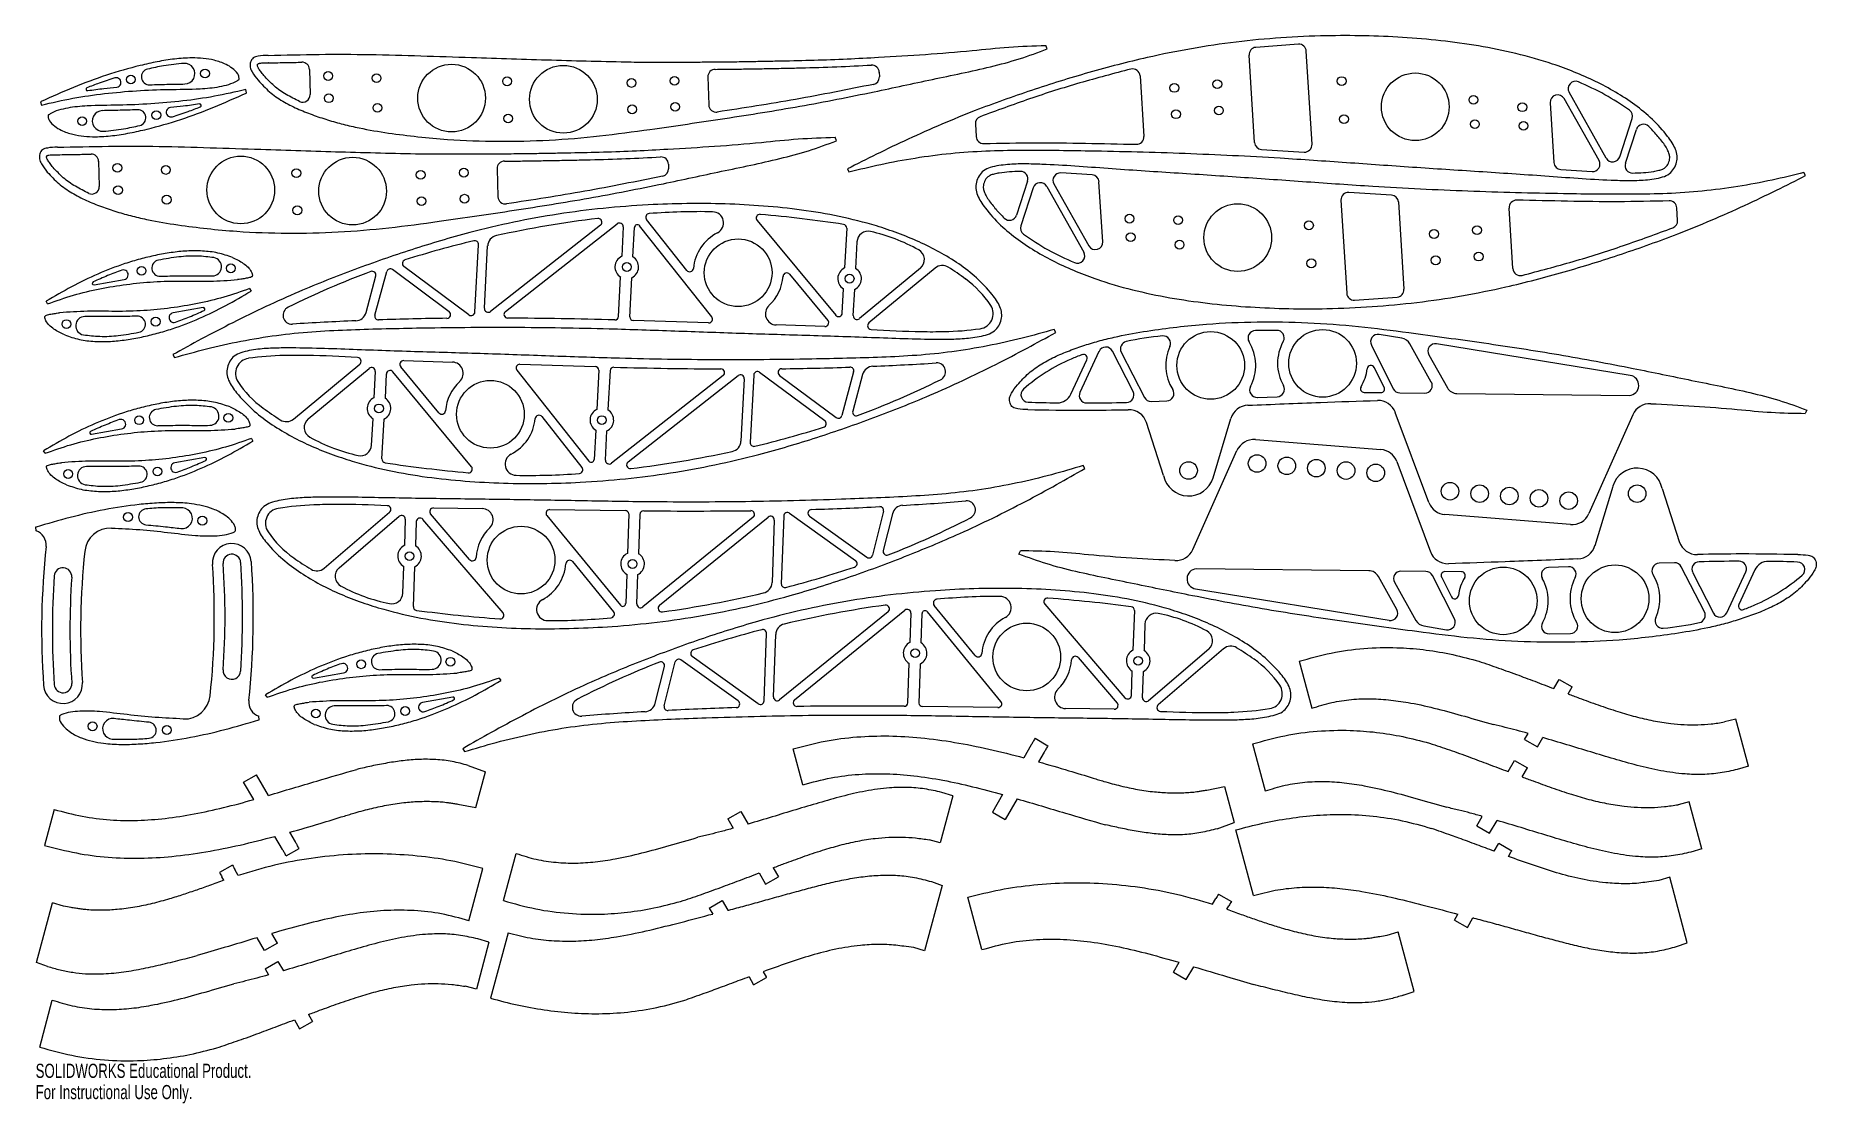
# Model space of a CAD drawing. Header units: inches. Extents: x -11.9 to 12, y -9.6 to 4.8.
import ezdxf

# ---------------------------------------------------------------- set-up
doc = ezdxf.new("R2010")
doc.units = ezdxf.units.IN
doc.header["$MEASUREMENT"] = 0
doc.styles.add('SLDTEXTSTYLE0', font='TXT', dxfattribs={"width": 0.7})

msp = doc.modelspace()

# ---------------------------------------------------------------- texts
at = {"color": 7, "linetype": 'Continuous', "char_height": 0.1903, "attachment_point": 1, "style": 'SLDTEXTSTYLE0'}
for s, insert in [('SOLIDWORKS Educational Product.', (-11.931, -9.05)), ('For Instructional Use Only.', (-11.931, -9.336))]:
    msp.add_mtext(s, dxfattribs=dict(at, insert=insert))

# ---------------------------------------------------------------- linework, layer by layer
at = {"color": 7, "linetype": 'Continuous', "lineweight": 25}
for p, q in [((1.667, 4.598), (1.646, 4.644)), ((5.043, 4.66), (4.469, 4.618)), ((5.226, 3.316), (5.148, 4.567)), ((-8.251, 4.321), (-8.242, 3.984)), ((4.452, 3.339), (4.379, 4.512)), ((-8.864, 4.24), (-8.864, 4.241)), ((-2.895, 4.22), (-2.884, 3.845)), ((-0.592, 4.283), (-0.59, 4.222)), ((2.914, 4.236), (2.965, 3.421)), ((-11.856, 3.891), (-11.864, 3.888)), ((-11.864, 3.888), (-11.852, 3.842)), ((-9.095, 4.005), (-9.107, 4.051)), ((-9.102, 4.002), (-9.095, 4.005)), ((8.427, 3.874), (8.477, 3.069)), ((9.084, 3.097), (8.614, 3.929)), ((9.18, 3.13), (8.681, 4.014)), ((9.362, 3.148), (9.529, 3.662)), ((-1.166, 3.363), (-1.186, 3.409)), ((0.7, 3.587), (0.711, 3.418)), ((9.438, 3.059), (9.587, 3.516)), ((4.546, 3.246), (5.119, 3.21)), ((-11.697, 3.005), (-11.697, 3.005)), ((-11.084, 3.086), (-11.075, 2.749)), ((-5.727, 2.985), (-5.717, 2.609)), ((-3.425, 3.047), (-3.423, 2.987)), ((-1.02, 2.984), (-0.999, 2.944)), ((2.269, 2.903), (1.849, 2.931)), ((8.57, 2.976), (8.99, 2.948)), ((11.859, 2.895), (11.838, 2.934)), ((1.402, 2.819), (1.253, 2.362)), ((1.478, 2.73), (1.311, 2.217)), ((1.66, 2.748), (2.158, 1.865)), ((1.756, 2.782), (2.226, 1.949)), ((2.412, 2.005), (2.362, 2.81)), ((6.294, 2.633), (5.721, 2.668)), ((5.614, 2.562), (5.692, 1.312)), ((6.388, 2.539), (6.461, 1.366)), ((7.926, 1.643), (7.875, 2.458)), ((10.14, 2.292), (10.129, 2.46)), ((-4.338, 2.228), (-5.818, 1.067)), ((-5.617, 1.066), (-4.113, 2.245)), ((-4.032, 2.203), (-4.053, 1.809)), ((-3.903, 1.801), (-3.883, 2.195)), ((-2.844, 0.995), (-3.812, 2.218)), ((-3.179, 1.619), (-3.719, 2.303)), ((-2.233, 2.292), (-1.177, 1.016)), ((-1.029, 2.186), (-1.057, 1.652)), ((-6.027, 1.059), (-5.979, 1.965)), ((-5.899, 1.109), (-5.855, 1.948)), ((-0.891, 2.003), (-0.909, 1.646)), ((-11.146, 1.426), (-10.742, 1.497)), ((-7.49, 1.052), (-7.357, 1.544)), ((-7.37, 1.015), (-7.212, 1.603)), ((-6.374, 1.064), (-7.134, 1.63)), ((-6.107, 1.021), (-6.982, 1.672)), ((-4.095, 1), (-4.068, 1.529)), ((-3.946, 0.992), (-3.918, 1.521)), ((-1.796, 1.567), (-1.282, 0.947)), ((-0.039, 1.648), (-0.859, 0.97)), ((0.16, 1.651), (-0.731, 0.913)), ((-11.77, 1.17), (-11.791, 1.204)), ((-9.054, 1.374), (-9.034, 1.34)), ((-1.089, 1.045), (-1.072, 1.372)), ((-0.941, 1.011), (-0.922, 1.364)), ((5.797, 1.218), (6.371, 1.26)), ((-9.678, 1.118), (-10.082, 1.047)), ((-2.885, 0.914), (-3.897, 0.946)), ((-1.322, 0.865), (-1.977, 0.885)), ((1.781, 0.785), (1.758, 0.824)), ((4.75, 0.813), (4.464, 0.809)), ((6.433, 0.707), (6.129, 0.757)), ((-10.086, 0.486), (-10.064, 0.447)), ((2.362, 0.53), (2.106, -0.022)), ((2.82, -0.01), (2.542, 0.533)), ((2.661, 0.519), (2.973, -0.09)), ((6.023, 0.613), (6.317, 0.028)), ((6.829, 0.118), (6.54, 0.633)), ((6.796, 0.484), (7.045, 0.04)), ((9.503, 0.207), (6.899, 0.631)), ((-8.466, -0.38), (-7.574, 0.358)), ((-8.266, -0.377), (-7.447, 0.301)), ((-7.365, 0.26), (-7.384, -0.093)), ((-6.072, -1.021), (-7.128, 0.255)), ((-6.51, -0.296), (-7.023, 0.324)), ((-6.983, 0.406), (-6.329, 0.386)), ((-5.462, 0.276), (-4.494, -0.947)), ((-5.421, 0.357), (-4.408, 0.325)), ((-4.36, 0.278), (-4.388, -0.25)), ((-4.21, 0.271), (-4.238, -0.258)), ((-2.199, 0.25), (-1.324, -0.401)), ((-0.936, 0.256), (-1.093, -0.332)), ((1.985, -0.046), (2.2, 0.418)), ((6.195, 0.048), (6.062, 0.314)), ((-7.217, 0.226), (-7.234, -0.101)), ((-2.689, 0.205), (-4.192, -0.974)), ((-3.967, -0.957), (-2.487, 0.204)), ((-2.407, 0.162), (-2.451, -0.677)), ((-2.279, 0.212), (-2.326, -0.695)), ((-1.932, 0.207), (-1.171, -0.359)), ((-0.816, 0.219), (-0.948, -0.273)), ((3.066, -0.144), (3.272, -0.136)), ((4.49, -0.09), (4.758, -0.08)), ((5.926, -0.022), (6.15, -0.024)), ((6.406, -0.027), (6.741, -0.031)), ((7.174, -0.036), (9.491, -0.063)), ((-7.415, -0.732), (-7.396, -0.375)), ((-7.276, -0.916), (-7.248, -0.381)), ((-5.127, -0.348), (-4.587, -1.032)), ((3.23, -1.141), (3, -0.428)), ((3.895, -1.171), (4.134, -0.373)), ((6.797, -1.503), (6.345, -0.292)), ((9.537, -0.322), (8.946, -1.651)), ((11.876, -0.259), (11.856, -0.304)), ((-11.179, -0.584), (-10.776, -0.513)), ((-9.031, -0.642), (-9.01, -0.676)), ((-4.402, -0.531), (-4.423, -0.925)), ((-4.273, -0.932), (-4.253, -0.538)), ((4.464, -0.657), (6.15, -0.791)), ((-11.803, -0.84), (-11.824, -0.806)), ((-9.655, -0.898), (-10.059, -0.969)), ((3.625, -2.134), (4.216, -0.804)), ((6.365, -0.952), (6.817, -2.164)), ((2.173, -1.043), (2.149, -1.005)), ((9.267, -1.285), (9.028, -2.083)), ((9.932, -1.314), (10.162, -2.028)), ((-8.052, -2.387), (-7.174, -1.634)), ((-6.097, -2.269), (-6.622, -1.657)), ((-6.583, -1.575), (-5.929, -1.584)), ((-5.02, -1.597), (-4.007, -1.611)), ((-3.958, -1.657), (-3.977, -2.186)), ((-3.808, -1.662), (-3.827, -2.191)), ((-1.797, -1.648), (-0.911, -2.283)), ((-0.534, -1.62), (-0.681, -2.21)), ((-0.414, -1.654), (-0.537, -2.149)), ((8.698, -1.799), (7.011, -1.665)), ((-11.924, -1.834), (-11.931, -1.836)), ((-11.931, -1.836), (-11.926, -1.883)), ((-7.853, -2.381), (-7.045, -1.688)), ((-6.963, -1.728), (-6.975, -2.081)), ((-6.814, -1.759), (-6.825, -2.087)), ((-5.648, -2.986), (-6.726, -1.729)), ((-5.06, -1.678), (-4.071, -2.885)), ((-2.286, -1.701), (-3.769, -2.907)), ((-3.544, -2.885), (-2.085, -1.698)), ((-2.003, -1.739), (-2.032, -2.579)), ((-1.876, -1.687), (-1.908, -2.594)), ((-1.529, -1.686), (-0.759, -2.238)), ((1.285, -2.197), (1.306, -2.151)), ((-6.995, -2.72), (-6.983, -2.363)), ((-6.853, -2.902), (-6.835, -2.367)), ((-4.714, -2.297), (-4.162, -2.971)), ((5.988, -2.42), (3.671, -2.393)), ((8.672, -2.366), (8.404, -2.376)), ((10.096, -2.312), (9.89, -2.32)), ((10.5, -2.974), (10.189, -2.366)), ((-3.986, -2.466), (-4, -2.861)), ((-3.85, -2.866), (-3.837, -2.472)), ((6.366, -2.94), (6.117, -2.496)), ((6.333, -2.574), (6.622, -3.089)), ((6.756, -2.429), (6.421, -2.425)), ((7.139, -3.069), (6.844, -2.484)), ((6.967, -2.504), (7.1, -2.769)), ((7.236, -2.434), (7.012, -2.432)), ((10.342, -2.446), (10.62, -2.989)), ((10.8, -2.985), (11.056, -2.434)), ((11.177, -2.41), (10.962, -2.874)), ((1.632, -2.871), (2.71, -4.128)), ((3.659, -2.663), (6.263, -3.087)), ((-0.471, -2.972), (-1.931, -4.158)), ((-1.73, -4.156), (-0.247, -2.95)), ((-0.165, -2.991), (-0.179, -3.385)), ((-0.029, -3.39), (-0.015, -2.996)), ((1.044, -4.178), (0.055, -2.972)), ((0.698, -3.56), (0.146, -2.886)), ((2.838, -2.955), (2.819, -3.49)), ((-2.139, -4.17), (-2.108, -3.262)), ((-2.013, -4.118), (-1.983, -3.278)), ((2.979, -3.137), (2.967, -3.494)), ((6.729, -3.163), (7.033, -3.213)), ((8.412, -3.269), (8.698, -3.265)), ((-2.219, -4.209), (-3.105, -3.573)), ((2.082, -3.587), (2.606, -4.199)), ((3.837, -3.476), (3.029, -4.168)), ((4.036, -3.47), (3.158, -4.223)), ((-8.195, -3.865), (-7.791, -3.794)), ((-3.602, -4.203), (-3.478, -3.708)), ((-3.482, -4.237), (-3.334, -3.647)), ((-2.487, -4.17), (-3.257, -3.618)), ((-0.207, -4.195), (-0.189, -3.665)), ((-0.057, -4.2), (-0.039, -3.671)), ((2.798, -4.097), (2.809, -3.77)), ((2.947, -4.129), (2.959, -3.775)), ((5.052, -3.637), (5.222, -4.27)), ((-5.701, -3.863), (-5.68, -3.897)), ((8.477, -4.005), (8.547, -3.883)), ((8.547, -3.883), (8.72, -3.983)), ((8.667, -4.076), (8.72, -3.983)), ((-8.819, -4.122), (-8.839, -4.087)), ((-6.325, -4.12), (-6.729, -4.19)), ((1.005, -4.26), (-0.008, -4.246)), ((2.568, -4.282), (1.913, -4.273)), ((-8.932, -4.426), (-8.925, -4.424)), ((-8.925, -4.424), (-8.93, -4.377)), ((10.921, -4.415), (10.771, -4.454)), ((11.091, -5.048), (10.921, -4.415)), ((1.452, -4.761), (1.351, -4.935)), ((1.502, -4.673), (1.675, -4.773)), ((4.426, -4.75), (4.596, -5.382)), ((8.082, -4.69), (8.129, -4.607)), ((8.082, -4.69), (8.255, -4.79)), ((8.255, -4.79), (8.328, -4.664)), ((-6.188, -4.813), (-6.165, -4.852)), ((-1.618, -5.298), (-1.747, -4.815)), ((1.625, -4.861), (1.55, -4.99)), ((7.861, -5.121), (7.947, -4.971)), ((7.947, -4.971), (8.12, -5.071)), ((-9.135, -5.263), (-8.962, -5.163)), ((-8.999, -5.498), (-9.135, -5.263)), ((-8.801, -5.441), (-8.962, -5.163)), ((-6.115, -5.038), (-5.886, -5.123)), ((-6.015, -5.606), (-5.886, -5.123)), ((8.05, -5.192), (8.12, -5.071)), ((11.091, -5.048), (10.942, -5.092)), ((0.399, -5.446), (0.229, -6.078)), ((0.399, -5.446), (0.249, -5.401)), ((1.065, -5.43), (0.93, -5.665)), ((1.263, -5.487), (1.103, -5.765)), ((3.81, -5.37), (4.049, -5.322)), ((4.049, -5.322), (4.178, -5.805)), ((-11.682, -5.63), (-11.812, -6.113)), ((-6.255, -5.558), (-6.015, -5.606)), ((-2.626, -5.756), (-2.453, -5.656)), ((-2.453, -5.656), (-2.355, -5.827)), ((0.93, -5.665), (1.103, -5.765)), ((7.44, -5.85), (7.513, -5.723)), ((10.295, -5.527), (10.145, -5.567)), ((10.465, -6.16), (10.295, -5.527)), ((-8.44, -6.067), (-8.514, -5.938)), ((-2.626, -5.756), (-2.553, -5.883)), ((3.949, -5.89), (4.178, -5.805)), ((4.438, -6.787), (4.202, -5.906)), ((7.44, -5.85), (7.613, -5.95)), ((7.613, -5.95), (7.712, -5.779)), ((-8.613, -6.167), (-8.714, -5.993)), ((-8.562, -6.255), (-8.389, -6.155)), ((0.229, -6.078), (0.078, -6.039)), ((7.675, -6.193), (7.731, -6.095)), ((7.737, -6.085), (7.91, -6.185)), ((7.865, -6.263), (7.904, -6.195)), ((10.465, -6.16), (10.316, -6.204)), ((-9.286, -6.38), (-9.46, -6.48)), ((-9.207, -6.517), (-9.253, -6.438)), ((-6.107, -7.127), (-5.918, -6.423)), ((-5.64, -6.856), (-5.47, -6.223)), ((-2.016, -6.414), (-1.946, -6.535)), ((-9.4, -6.583), (-9.426, -6.538)), ((-2.206, -6.485), (-2.119, -6.635)), ((-2.119, -6.635), (-1.946, -6.535)), ((0.252, -6.652), (0.016, -7.533)), ((0.109, -6.601), (0.252, -6.652)), ((10.033, -6.542), (9.888, -6.587)), ((10.269, -7.423), (10.033, -6.542)), ((-11.917, -7.688), (-11.702, -6.886)), ((-11.555, -6.933), (-11.702, -6.886)), ((-2.877, -6.956), (-2.704, -6.856)), ((-2.704, -6.856), (-2.628, -6.987)), ((0.788, -7.516), (0.599, -6.811)), ((3.888, -6.905), (3.934, -6.826)), ((3.967, -6.768), (4.141, -6.868)), ((4.081, -6.972), (4.107, -6.926)), ((-2.88, -7.049), (-2.83, -7.037)), ((-2.877, -6.956), (-2.83, -7.037)), ((7.137, -7.026), (7.187, -7.038)), ((7.14, -7.119), (7.187, -7.038)), ((7.14, -7.119), (7.313, -7.219)), ((7.313, -7.219), (7.389, -7.088)), ((-8.854, -7.529), (-8.954, -7.356)), ((-8.681, -7.429), (-8.756, -7.298)), ((-5.838, -7.416), (-6.007, -8.048)), ((-5.838, -7.416), (-5.987, -7.371)), ((-5.579, -7.288), (-5.815, -8.169)), ((6.236, -7.322), (6.383, -7.274)), ((6.598, -8.077), (6.383, -7.274)), ((-8.681, -7.429), (-8.854, -7.529)), ((0.016, -7.533), (-0.128, -7.488)), ((10.126, -7.474), (10.269, -7.423)), ((-11.771, -7.741), (-11.917, -7.688)), ((-8.847, -7.774), (-8.674, -7.674)), ((-8.847, -7.774), (-8.8, -7.856)), ((-8.674, -7.674), (-8.601, -7.8)), ((-2.342, -7.883), (-2.286, -7.98)), ((-2.28, -7.99), (-2.107, -7.89)), ((-2.151, -7.813), (-2.112, -7.88)), ((3.362, -7.818), (3.438, -7.686)), ((3.362, -7.818), (3.535, -7.918)), ((3.535, -7.918), (3.635, -7.745)), ((-6.007, -8.048), (-6.158, -8.009)), ((6.452, -8.129), (6.598, -8.077)), ((-11.876, -8.826), (-11.707, -8.193)), ((-8.452, -8.459), (-8.382, -8.58)), ((-8.382, -8.58), (-8.208, -8.48)), ((-8.262, -8.387), (-8.208, -8.48))]:
    msp.add_line(p, q, dxfattribs=at)
for centre, radius in [((-9.654, 4.267), 0.0591), ((-6.34, 3.936), 0.455), ((-4.837, 3.92), 0.455), ((-10.651, 4.186), 0.0591), ((-7.999, 4.234), 0.0591), ((-7.348, 4.205), 0.0591), ((-5.594, 4.162), 0.0591), ((-3.922, 4.14), 0.0591), ((-3.343, 4.168), 0.0591), ((3.375, 4.073), 0.0591), ((3.952, 4.124), 0.0591), ((5.624, 4.165), 0.0591), ((6.613, 3.819), 0.455), ((-7.991, 3.934), 0.0591), ((-7.337, 3.805), 0.0591), ((-3.912, 3.785), 0.0591), ((-3.334, 3.818), 0.0591), ((7.395, 3.913), 0.0591), ((8.052, 3.813), 0.0591), ((-11.305, 3.626), 0.0591), ((-10.308, 3.707), 0.0591), ((-5.58, 3.662), 0.0591), ((3.397, 3.719), 0.0591), ((3.974, 3.769), 0.0591), ((5.655, 3.653), 0.0591), ((7.415, 3.585), 0.0591), ((8.068, 3.563), 0.0591), ((-9.173, 2.701), 0.455), ((-7.67, 2.685), 0.455), ((-10.832, 2.998), 0.0591), ((-10.181, 2.97), 0.0591), ((-8.427, 2.927), 0.0591), ((-6.755, 2.905), 0.0591), ((-6.176, 2.933), 0.0591), ((-10.823, 2.698), 0.0591), ((-6.167, 2.583), 0.0591), ((-10.17, 2.57), 0.0591), ((-8.413, 2.427), 0.0591), ((-6.745, 2.55), 0.0591), ((4.227, 2.06), 0.455), ((2.772, 2.315), 0.0591), ((3.425, 2.294), 0.0591), ((5.184, 2.225), 0.0591), ((6.865, 2.109), 0.0591), ((7.443, 2.16), 0.0591), ((-2.488, 1.587), 0.455), ((2.788, 2.066), 0.0591), ((3.445, 1.965), 0.0591), ((-9.307, 1.647), 0.0591), ((-3.985, 1.665), 0.0591), ((5.216, 1.714), 0.0591), ((6.887, 1.755), 0.0591), ((7.465, 1.805), 0.0591), ((-10.507, 1.614), 0.0591), ((-0.99, 1.508), 0.0591), ((-10.317, 0.93), 0.0591), ((-11.517, 0.897), 0.0591), ((3.864, 0.341), 0.455), ((5.367, 0.369), 0.455), ((-5.818, -0.316), 0.455), ((-7.316, -0.237), 0.0591), ((-10.54, -0.396), 0.0591), ((-9.341, -0.363), 0.0591), ((-4.32, -0.394), 0.0591), ((3.566, -1.072), 0.118), ((4.487, -0.978), 0.118), ((4.886, -1.009), 0.118), ((5.284, -1.041), 0.118), ((5.683, -1.073), 0.118), ((-11.494, -1.119), 0.0591), ((-10.294, -1.086), 0.0591), ((6.082, -1.104), 0.118), ((7.08, -1.351), 0.118), ((7.479, -1.383), 0.118), ((7.877, -1.415), 0.118), ((8.276, -1.446), 0.118), ((8.675, -1.478), 0.118), ((9.596, -1.383), 0.118), ((-10.689, -1.698), 0.0591), ((-9.69, -1.747), 0.0591), ((-5.406, -2.277), 0.455), ((-6.905, -2.224), 0.0591), ((-3.907, -2.329), 0.0591), ((7.795, -2.825), 0.455), ((9.298, -2.797), 0.455), ((1.39, -3.58), 0.455), ((-6.356, -3.644), 0.0591), ((-0.109, -3.528), 0.0591), ((2.889, -3.632), 0.0591), ((-7.556, -3.678), 0.0591), ((-8.164, -4.34), 0.0591), ((-6.964, -4.307), 0.0591), ((-11.165, -4.512), 0.0591), ((-10.167, -4.562), 0.0591)]:
    msp.add_circle(centre, radius, dxfattribs=at)
for centre, radius, start, end in [((4.479, 4.519), 0.1, 95.6174, 183.5577), ((5.048, 4.561), 0.1, 3.5577, 92.8442), ((-10.403, 4.222), 0.107, 102.7665, 272.5145), ((-9.929, 4.265), 0.139, 271.1994, 93.7091), ((-8.801, 4.311), 0.1, 90.4906, 91.2609), ((-8.351, 4.319), 0.1, 1.5577, 91.3049), ((-2.795, 4.223), 0.1, 90.4858, 181.5577), ((-0.692, 4.28), 0.1, 1.5577, 93.467), ((2.814, 4.229), 0.1, 3.5577, 103.8499), ((-11.234, 4.056), 0.02, 110.98, 278.4089), ((-10.847, 4.147), 0.0634, 275.4249, 107.5306), ((-0.69, 4.219), 0.1, 281.7953, 1.5577), ((8.768, 4.063), 0.1, 66.7293, 209.4208), ((-9.725, 3.837), 0.02, 290.98, 98.4089), ((-8.342, 3.981), 0.1, 245.4145, 1.5577), ((-2.784, 3.847), 0.1, 181.5577, 278.5583), ((8.527, 3.88), 0.1, 29.4208, 183.5577), ((-11.03, 3.629), 0.139, 91.1994, 273.7091), ((-10.556, 3.672), 0.107, 282.7665, 92.5145), ((-10.112, 3.746), 0.0634, 95.4249, 287.5306), ((0.8, 3.593), 0.1, 111.0812, 183.5577), ((9.434, 3.693), 0.1, 341.9531, 54.1126), ((0.81, 3.425), 0.1, 183.5577, 272.523), ((2.865, 3.415), 0.1, 268.489, 3.5577), ((9.682, 3.485), 0.1, 45.2859, 161.9531), ((-11.634, 3.075), 0.1, 90.4906, 91.2609), ((-11.184, 3.083), 0.1, 1.5577, 91.3049), ((-3.525, 3.045), 0.1, 1.5577, 93.467), ((4.552, 3.346), 0.1, 183.5577, 266.7145), ((5.126, 3.31), 0.1, 266.2438, 3.5577), ((9.267, 3.179), 0.1, 209.4208, 341.9531), ((-5.628, 2.988), 0.1, 90.4858, 181.5577), ((-3.523, 2.984), 0.1, 281.7953, 1.5577), ((1.307, 2.85), 0.1, 341.9531, 90.8162), ((1.843, 2.831), 0.1, 86.4857, 209.4208), ((2.263, 2.803), 0.1, 3.5577, 86.0903), ((8.577, 3.075), 0.1, 183.5577, 266.0903), ((8.996, 3.048), 0.1, 266.4857, 29.4208), ((9.533, 3.028), 0.1, 161.9531, 270.8162), ((-11.175, 2.746), 0.1, 245.4145, 1.5577), ((1.573, 2.699), 0.1, 29.4208, 161.9531), ((5.714, 2.569), 0.1, 86.2438, 183.5577), ((6.288, 2.533), 0.1, 3.5577, 86.7145), ((-5.617, 2.612), 0.1, 181.5577, 278.5583), ((-2.999, -6.78), 9.189, 88.9534, 94.2698), ((-2.834, 2.257), 0.15, 297.3434, 88.9534), ((7.975, 2.464), 0.1, 88.489, 183.5577), ((10.029, 2.454), 0.1, 3.5577, 92.523), ((-2.626, -12.172), 14.594, 96.883, 102.3087), ((-4.369, 2.267), 0.05, 308.1123, 96.883), ((-4.082, 2.206), 0.05, 357, 128.1123), ((-3.843, 2.193), 0.0398, 38.3432, 177), ((-3.68, 2.334), 0.05, 94.2698, 218.3432), ((-2.195, 2.324), 0.05, 84.7773, 219.6113), ((-3.974, -17.144), 19.598, 81.4835, 84.7773), ((-1.079, 2.189), 0.05, 357, 81.4835), ((1.158, 2.393), 0.1, 225.2859, 341.9531), ((1.406, 2.186), 0.1, 161.9531, 234.1126), ((10.04, 2.286), 0.1, 291.0812, 3.5577), ((-2.79, -11.504), 13.906, 103.5186, 107.4789), ((-6.029, 1.968), 0.05, 357, 103.5186), ((-5.705, 1.94), 0.15, 102.3087, 177), ((-2.488, 1.587), 0.605, 117.3434, 174.4274), ((-0.741, 1.995), 0.15, 77.6678, 177), ((-1.207, -0.138), 2.333, 60.5852, 77.6678), ((2.313, 1.999), 0.1, 209.4208, 3.5577), ((-10.259, 1.65), 0.11, 101.4785, 272.4131), ((-9.556, 1.669), 0.124, 270.9285, 80.0593), ((-6.952, 1.712), 0.05, 107.4789, 233.3549), ((-3.985, 1.665), 0.159, 115.134, 238.866), ((-3.985, 1.665), 0.159, 295.134, 58.866), ((-0.135, 1.764), 0.15, 309.6113, 60.5852), ((0.256, 1.535), 0.15, 57.3644, 129.6113), ((2.071, 1.816), 0.1, 246.7293, 29.4208), ((-11.15, 1.446), 0.02, 114.8652, 282.1559), ((-10.751, 1.561), 0.0645, 277.7385, 109.3397), ((-3.312, -9.447), 11.791, 110.4077, 116.2971), ((-7.406, 1.557), 0.05, 344.9694, 110.4077), ((-7.164, 1.59), 0.05, 53.3549, 164.9694), ((-3.139, 1.65), 0.05, 218.3432, 354.4274), ((-2.488, 1.587), 0.605, 313.0667, 355.5094), ((-1.835, 1.535), 0.05, 39.6113, 175.5094), ((-0.99, 1.508), 0.159, 115.134, 238.866), ((-0.99, 1.508), 0.159, 295.134, 59.6968), ((-2.124, -2.181), 4.563, 53.8466, 57.3644), ((-0.244, 0.393), 1.376, 33.2797, 53.8466), ((8.025, 1.649), 0.1, 183.5577, 283.8499), ((5.792, 1.318), 0.1, 183.5577, 272.8442), ((6.361, 1.36), 0.1, 275.6174, 3.5577), ((-11.268, 0.875), 0.124, 90.9285, 260.0593), ((-10.565, 0.894), 0.11, 281.4785, 92.4131), ((-10.073, 0.983), 0.0645, 97.7385, 289.3397), ((-9.674, 1.098), 0.02, 294.8652, 102.1559), ((-8.487, 1.015), 0.119, 114.0509, 273.5678), ((-7.634, 1.09), 0.15, 272.4029, 344.9694), ((-7.322, 1.002), 0.05, 164.9694, 271.9812), ((-5.871, -40.939), 41.917, 90.7277, 91.9812), ((-6.404, 1.024), 0.05, 270.7277, 53.3549), ((-6.077, 1.061), 0.05, 233.3549, 357), ((-5.849, 1.106), 0.05, 177, 308.1123), ((-5.586, 1.027), 0.05, 128.1123, 269.6777), ((-5.962, -65.82), 66.798, 88.44293, 89.67771), ((-4.145, 1.003), 0.05, 268.4429, 357), ((-3.896, 0.996), 0.05, 183.6982, 268.1978), ((-2.883, 0.964), 0.05, 268.1978, 38.3432), ((-1.972, 1.035), 0.15, 133.0667, 268.1978), ((-1.139, 1.048), 0.05, 219.6113, 357), ((-0.891, 1.008), 0.05, 177, 309.6113), ((0.737, 1.036), 0.203, 277.7902, 33.2797), ((-5.871, -40.939), 41.917, 92.4029, 93.5678), ((-1.321, 0.915), 0.05, 268.1978, 39.6113), ((-0.699, 0.875), 0.05, 129.6113, 266.1537), ((0.223, 14.587), 13.793, 266.1537, 268.9792), ((0.111, 8.306), 7.511, 268.9792, 271.3157), ((0.185, 5.068), 4.273, 271.3157, 277.7902), ((3.598, -3.341), 4.097, 95.3626, 102.2446), ((3.225, 0.638), 0.1, 335.118, 95.3626), ((4.465, 0.709), 0.1, 90.741, 211.4873), ((4.752, 0.713), 0.1, 330.7731, 90.741), ((6.112, 0.658), 0.1, 80.7435, 206.6861), ((3.598, -3.341), 4.097, 110.8992, 113.1701), ((2.155, 0.439), 0.05, 335.1037, 110.8992), ((2.453, 0.488), 0.1, 27.1037, 155.1037), ((2.75, 0.564), 0.1, 102.2446, 207.1037), ((3.864, 0.341), 0.605, 155.118, 212.3496), ((3.864, 0.341), 0.605, 331.987, 31.4873), ((5.367, 0.369), 0.605, 150.7731, 209.6429), ((6.409, 0.559), 0.15, 29.3332, 80.7435), ((6.883, 0.533), 0.1, 80.7435, 209.3332), ((-9.042, 0.235), 0.203, 97.7902, 213.2797), ((-8.491, -3.797), 4.273, 91.3157, 97.7902), ((-8.416, -7.035), 7.511, 88.9792, 91.3157), ((-8.528, -13.316), 13.793, 86.1537, 88.9792), ((-7.606, 0.396), 0.05, 309.6113, 86.1537), ((-7.415, 0.262), 0.05, 357, 129.6113), ((-7.167, 0.223), 0.05, 39.6113, 177), ((-6.985, 0.356), 0.05, 88.1978, 219.6113), ((-6.334, 0.236), 0.15, 313.0667, 88.1978), ((-5.422, 0.307), 0.05, 88.1978, 218.3432), ((-4.41, 0.275), 0.05, 3.6982, 88.1978), ((-4.16, 0.268), 0.05, 88.4429, 177), ((-2.344, 67.091), 66.798, 268.44293, 269.67771), ((-2.72, 0.244), 0.05, 308.1123, 89.6777), ((-2.229, 0.21), 0.05, 53.3549, 177), ((-1.902, 0.247), 0.05, 90.7277, 233.3549), ((-2.435, 42.21), 41.917, 270.7277, 271.9812), ((-0.984, 0.269), 0.05, 344.9694, 91.9812), ((-0.671, 0.18), 0.15, 92.4029, 164.9694), ((-2.435, 42.21), 41.917, 272.4029, 273.5678), ((0.181, 0.256), 0.119, 294.0509, 93.5678), ((2.936, -1.793), 2.413, 113.1701, 131.1784), ((5.367, 0.369), 0.605, 328.7018, 353.1917), ((6.017, 0.291), 0.05, 26.6861, 173.1917), ((-8.062, 0.878), 1.376, 213.2797, 233.8466), ((-5.818, -0.316), 0.605, 133.0667, 175.5094), ((-2.457, 0.165), 0.05, 357, 128.1123), ((-4.994, 10.718), 11.791, 290.4077, 296.2971), ((1.413, -0.053), 0.1, 131.1784, 268.1414), ((3.269, -0.036), 0.1, 272.1683, 32.3496), ((4.487, 0.01), 0.1, 151.987, 272.1683), ((4.754, 0.02), 0.1, 272.1683, 29.6429), ((5.927, 0.028), 0.05, 148.7018, 269.3332), ((6.151, 0.026), 0.05, 269.3332, 26.6861), ((6.407, 0.073), 0.1, 206.6861, 269.3332), ((6.742, 0.069), 0.1, 269.3332, 29.3332), ((7.175, 0.114), 0.15, 209.3332, 269.3332), ((9.481, 0.073), 0.136, 274.1531, 80.7435), ((-9.59, -0.34), 0.124, 270.9285, 80.0593), ((-6.181, 3.452), 4.563, 233.8466, 237.3644), ((-7.316, -0.237), 0.159, 115.134, 239.6968), ((-7.316, -0.237), 0.159, 295.134, 58.866), ((2.119, 21.705), 21.869, 268.1414, 269.1653), ((1.803, 0.038), 0.2, 269.1653, 335.1037), ((2.197, -0.064), 0.1, 155.1037, 270.205), ((2.119, 21.705), 21.869, 270.205, 271.6103), ((2.731, -0.056), 0.1, 271.6103, 27.1037), ((3.062, -0.044), 0.1, 207.1037, 272.1683), ((4.374, -0.444), 0.25, 92.2181, 163.3004), ((6.111, -0.38), 0.25, 20.4741, 91.4423), ((9.765, -0.423), 0.25, 87.0327, 156.0344), ((-10.784, -0.449), 0.0645, 277.7385, 109.3397), ((-10.293, -0.36), 0.11, 101.4785, 272.4131), ((-8.561, -0.265), 0.15, 237.3644, 309.6113), ((-8.171, -0.493), 0.15, 129.6113, 240.5852), ((-6.471, -0.265), 0.05, 219.6113, 355.5094), ((-5.818, -0.316), 0.605, 297.3434, 354.4274), ((-5.166, -0.379), 0.05, 38.3432, 174.4274), ((-4.32, -0.394), 0.159, 115.134, 238.866), ((-4.32, -0.394), 0.159, 295.134, 58.866), ((-1.354, -0.441), 0.05, 287.4789, 53.3549), ((-1.142, -0.319), 0.05, 233.3549, 344.9694), ((-0.9, -0.286), 0.05, 164.9694, 290.4077), ((2.762, -0.504), 0.25, 17.8796, 91.611), ((-11.183, -0.564), 0.02, 114.8652, 282.1559), ((-7.098, 1.409), 2.333, 240.5852, 257.6678), ((-2.6, -0.669), 0.15, 282.3087, 357), ((-2.276, -0.697), 0.05, 177, 283.5186), ((-5.516, 12.775), 13.906, 283.5186, 287.4789), ((4.444, -0.906), 0.25, 85.4607, 156.0344), ((-9.651, -0.918), 0.02, 294.8652, 102.1559), ((-7.565, -0.724), 0.15, 257.6678, 357), ((-7.226, -0.918), 0.05, 177, 261.4835), ((-5.471, -0.987), 0.15, 117.3434, 268.9534), ((-4.463, -0.922), 0.0398, 218.3432, 357), ((-4.223, -0.935), 0.05, 177, 308.1123), ((-3.937, -0.996), 0.05, 128.1123, 276.883), ((-5.68, 13.443), 14.594, 276.883, 282.3087), ((6.131, -1.04), 0.25, 20.4741, 85.4607), ((-11.245, -1.142), 0.124, 90.9285, 260.0593), ((-10.542, -1.122), 0.11, 281.4785, 92.4131), ((-10.05, -1.033), 0.0645, 97.7385, 289.3397), ((-4.332, 18.414), 19.598, 261.4835, 264.7773), ((-6.111, -1.053), 0.05, 264.7773, 39.6113), ((-5.306, 8.051), 9.189, 268.9534, 274.2698), ((-4.626, -1.063), 0.05, 274.2698, 38.3432), ((3.566, -1.072), 0.343, 191.5962, 343.3004), ((9.596, -1.383), 0.343, 11.5962, 163.3004), ((-10.439, -1.695), 0.107, 95.2521, 265.0446), ((-9.963, -1.714), 0.139, 263.714, 86.2252), ((-8.639, -1.782), 0.203, 98.7902, 214.2797), ((-8.017, -5.804), 4.273, 92.3157, 98.7902), ((-7.886, -9.04), 7.511, 89.9792, 92.3157), ((-7.889, -15.322), 13.793, 87.1537, 89.9792), ((-7.206, -1.596), 0.05, 310.6113, 87.1537), ((-6.584, -1.625), 0.05, 89.1978, 220.6113), ((-5.931, -1.734), 0.15, 314.0667, 89.1978), ((-5.021, -1.647), 0.05, 89.1978, 219.3432), ((-4.008, -1.661), 0.05, 4.6982, 89.1978), ((-3.758, -1.664), 0.05, 89.4429, 178), ((-3.108, 65.181), 66.798, 269.44293, 270.67771), ((-2.318, -1.662), 0.05, 309.1123, 90.6777), ((-1.826, -1.688), 0.05, 54.3549, 178), ((-1.5, -1.646), 0.05, 91.7277, 234.3549), ((-2.765, 40.302), 41.917, 271.7277, 272.9812), ((-0.583, -1.608), 0.05, 345.9694, 92.9812), ((-0.268, -1.69), 0.15, 93.4029, 165.9694), ((-2.765, 40.302), 41.917, 273.4029, 274.5678), ((0.583, -1.6), 0.119, 295.0509, 94.5678), ((7.031, -1.416), 0.25, 200.4741, 265.4607), ((8.718, -1.55), 0.25, 265.4607, 336.0344), ((-11.989, -2.073), 0.2, 353.9174, 71.4371), ((-10.922, -2.196), 0.35, 87.9796, 173.9714), ((-7.67, -1.122), 1.376, 214.2797, 234.8466), ((-7.012, -1.726), 0.05, 358, 130.6113), ((-6.764, -1.761), 0.05, 40.6113, 178), ((-5.406, -2.277), 0.605, 134.0667, 176.5094), ((-2.053, -1.737), 0.05, 358, 129.1123), ((-4.774, 8.77), 11.791, 291.4077, 297.2971), ((-1.229, -3.219), 10.621, 173.9174, 184.0092), ((-9.293, -2.316), 0.262, 4.0092, 184.0092), ((-6.905, -2.224), 0.159, 116.134, 240.6968), ((-6.905, -2.224), 0.159, 296.134, 59.866), ((-0.489, -2.161), 0.05, 165.9694, 291.4077), ((3.396, -2.033), 0.25, 267.0327, 336.0344), ((8.788, -2.011), 0.25, 272.2181, 343.3004), ((10.4, -1.952), 0.25, 197.8796, 271.611), ((-11.563, -2.498), 0.118, 356.0092, 176.0092), ((-1.229, -3.219), 10.097, 173.9714, 184.0092), ((-19.626, -3.04), 10.097, 353.9714, 4.0092), ((-9.293, -2.316), 0.118, 4.0092, 184.0092), ((-19.626, -3.04), 10.241, 356.0092, 4.0092), ((-19.626, -3.04), 10.477, 356.0092, 4.0092), ((-19.626, -3.04), 10.621, 353.9174, 4.0092), ((-5.835, 1.484), 4.563, 234.8466, 238.3644), ((-8.15, -2.273), 0.15, 238.3644, 310.6113), ((-7.755, -2.494), 0.15, 130.6113, 241.5852), ((-6.059, -2.237), 0.05, 220.6113, 356.5094), ((-5.406, -2.277), 0.605, 298.3434, 355.4274), ((-4.753, -2.329), 0.05, 39.3432, 175.4274), ((-3.907, -2.329), 0.159, 116.134, 239.866), ((-3.907, -2.329), 0.159, 296.134, 59.866), ((-5.332, 10.818), 13.906, 284.5186, 288.4789), ((-0.94, -2.324), 0.05, 288.4789, 54.3549), ((-0.73, -2.198), 0.05, 234.3549, 345.9694), ((3.681, -2.529), 0.136, 94.1531, 260.7435), ((7.051, -2.076), 0.25, 200.4741, 271.4423), ((8.408, -2.476), 0.1, 92.1683, 209.6429), ((8.675, -2.466), 0.1, 331.987, 92.1683), ((9.893, -2.42), 0.1, 92.1683, 212.3496), ((10.1, -2.412), 0.1, 27.1037, 92.1683), ((10.431, -2.4), 0.1, 91.6103, 207.1037), ((11.043, -24.161), 21.869, 90.205, 91.6103), ((10.965, -2.392), 0.1, 335.1037, 90.205), ((11.359, -2.494), 0.2, 89.1653, 155.1037), ((11.043, -24.161), 21.869, 88.1414, 89.1653), ((11.749, -2.403), 0.1, 311.1784, 88.1414), ((-1.229, -3.219), 10.477, 176.0092, 184.0092), ((-1.229, -3.219), 10.241, 176.0092, 184.0092), ((-6.716, -0.574), 2.333, 241.5852, 258.6678), ((-2.182, -2.573), 0.15, 283.3087, 358), ((-1.858, -2.596), 0.05, 178, 284.5186), ((5.986, -2.57), 0.15, 29.3332, 89.3332), ((6.42, -2.525), 0.1, 89.3332, 209.3332), ((6.755, -2.529), 0.1, 26.6861, 89.3332), ((7.011, -2.482), 0.05, 89.3332, 206.6861), ((7.795, -2.825), 0.605, 148.7018, 173.1917), ((7.235, -2.484), 0.05, 328.7018, 89.3332), ((7.795, -2.825), 0.605, 330.7731, 29.6429), ((9.298, -2.797), 0.605, 151.987, 211.4873), ((9.298, -2.797), 0.605, 335.118, 32.3496), ((10.226, -0.662), 2.413, 293.1701, 311.1784), ((-7.145, -2.715), 0.15, 258.6678, 358), ((-5.047, -2.941), 0.15, 118.3434, 269.9534), ((-4.04, -2.859), 0.0398, 219.3432, 358), ((-3.8, -2.868), 0.05, 178, 309.1123), ((-5.507, 11.483), 14.594, 277.883, 283.3087), ((0.185, -2.854), 0.05, 95.2698, 219.3432), ((1.024, -11.954), 9.189, 89.9534, 95.2698), ((1.032, -2.916), 0.15, 298.3434, 89.9534), ((1.67, -2.838), 0.05, 85.7773, 220.6113), ((0.231, -22.334), 19.598, 82.4835, 85.7773), ((7.145, -2.747), 0.05, 206.6861, 353.1917), ((-6.803, -2.903), 0.05, 178, 262.4835), ((-4.246, 16.477), 19.598, 262.4835, 265.7773), ((-5.686, -3.018), 0.05, 265.7773, 40.6113), ((-5.04, 6.098), 9.189, 269.9534, 275.2698), ((-4.201, -3.002), 0.05, 275.2698, 39.3432), ((-3.513, -2.924), 0.05, 129.1123, 277.883), ((1.492, -17.339), 14.594, 97.883, 103.3087), ((-0.503, -2.933), 0.05, 309.1123, 97.883), ((-0.215, -2.989), 0.05, 358, 129.1123), ((0.024, -2.997), 0.0398, 39.3432, 178), ((1.39, -3.58), 0.605, 118.3434, 175.4274), ((2.788, -2.953), 0.05, 358, 82.4835), ((3.129, -3.142), 0.15, 78.6678, 178), ((2.7, -5.282), 2.333, 61.5852, 78.6678), ((6.279, -2.989), 0.1, 260.7435, 29.3332), ((6.753, -3.015), 0.15, 209.3332, 260.7435), ((7.049, -3.114), 0.1, 260.7435, 26.6861), ((9.937, -3.093), 0.1, 155.118, 275.3626), ((10.411, -3.02), 0.1, 282.2446, 27.1037), ((10.709, -2.943), 0.1, 207.1037, 335.1037), ((11.007, -2.895), 0.05, 155.1037, 290.8992), ((9.564, 0.886), 4.097, 290.8992, 293.1701), ((1.316, -16.675), 13.906, 104.5186, 108.4789), ((-2.158, -3.261), 0.05, 358, 104.5186), ((-1.833, -3.283), 0.15, 103.3087, 178), ((3.739, -3.362), 0.15, 310.6113, 61.5852), ((8.41, -3.169), 0.1, 150.7731, 270.741), ((8.697, -3.165), 0.1, 270.741, 31.4873), ((9.564, 0.886), 4.097, 275.3626, 282.2446), ((-7.308, -3.641), 0.11, 101.4785, 272.4131), ((-6.605, -3.622), 0.124, 270.9285, 80.0593), ((-3.076, -3.533), 0.05, 108.4789, 234.3549), ((-0.109, -3.528), 0.159, 116.134, 239.866), ((-0.109, -3.528), 0.159, 296.134, 59.866), ((0.737, -3.528), 0.05, 219.3432, 355.4274), ((2.044, -3.62), 0.05, 40.6113, 176.5094), ((2.889, -3.632), 0.159, 116.134, 239.866), ((2.889, -3.632), 0.159, 296.134, 60.6968), ((4.134, -3.584), 0.15, 58.3644, 130.6113), ((1.819, -7.341), 4.563, 54.8466, 58.3644), ((-9.293, -3.761), 0.118, 176.0092, 356.0092), ((-8.199, -3.845), 0.02, 114.8652, 282.1559), ((-7.8, -3.731), 0.0645, 277.7385, 109.3397), ((0.759, -14.626), 11.791, 111.4077, 117.2971), ((-3.527, -3.696), 0.05, 345.9694, 111.4077), ((-3.286, -3.659), 0.05, 54.3549, 165.9694), ((1.39, -3.58), 0.605, 314.0667, 356.5094), ((3.654, -4.735), 1.376, 34.2797, 54.8466), ((-11.563, -3.943), 0.262, 184.0092, 4.0092), ((-11.563, -3.943), 0.118, 184.0092, 4.0092), ((1.915, -4.123), 0.15, 134.0667, 269.1978), ((4.623, -4.074), 0.203, 278.7902, 34.2797), ((-9.933, -4.064), 0.35, 267.9796, 353.9714), ((-8.866, -4.187), 0.2, 173.9174, 251.4371), ((-7.915, -4.363), 0.124, 90.9285, 260.0593), ((-7.211, -4.343), 0.11, 281.4785, 92.4131), ((-6.72, -4.254), 0.0645, 97.7385, 289.3397), ((-6.321, -4.139), 0.02, 294.8652, 102.1559), ((-4.598, -4.256), 0.119, 115.0509, 274.5678), ((-3.747, -4.166), 0.15, 273.4029, 345.9694), ((-3.433, -4.249), 0.05, 165.9694, 272.9812), ((-1.251, -46.159), 41.917, 91.7277, 92.9812), ((-2.516, -4.211), 0.05, 271.7277, 54.3549), ((-2.189, -4.168), 0.05, 234.3549, 358), ((-1.963, -4.119), 0.05, 178, 309.1123), ((-1.698, -4.194), 0.05, 129.1123, 270.6777), ((-0.907, -71.038), 66.798, 89.44293, 90.67771), ((-0.257, -4.193), 0.05, 269.4429, 358), ((-0.008, -4.196), 0.05, 184.6982, 269.1978), ((1.005, -4.21), 0.05, 269.1978, 39.3432), ((2.568, -4.232), 0.05, 269.1978, 40.6113), ((2.748, -4.095), 0.05, 220.6113, 358), ((2.997, -4.13), 0.05, 178, 310.6113), ((3.19, -4.261), 0.05, 130.6113, 267.1537), ((4.001, -0.052), 4.273, 272.3157, 278.7902), ((-10.892, -4.545), 0.139, 83.714, 266.2252), ((-10.417, -4.565), 0.107, 275.2521, 85.0446), ((-1.251, -46.159), 41.917, 93.4029, 94.5678), ((3.873, 9.465), 13.793, 267.1537, 269.9792), ((3.871, 3.183), 7.511, 269.9792, 272.3157)]:
    msp.add_arc(centre, radius, start, end, dxfattribs=at)
for points, knots in [([(-8.941, 4.177), (-8.892, 4.124), (-8.793, 4.016), (-8.612, 3.892), (-8.417, 3.792), (-8.214, 3.712), (-8.007, 3.642), (-7.796, 3.583), (-7.524, 3.52), (-7.189, 3.464), (-6.792, 3.415), (-6.3, 3.369), (-5.712, 3.349), (-5.029, 3.365), (-4.349, 3.422), (-3.562, 3.53), (-2.665, 3.661), (-1.659, 3.821), (-0.862, 3.978), (-0.269, 4.104), (0.122, 4.188), (0.515, 4.269), (0.905, 4.356), (1.293, 4.458), (1.543, 4.552), (1.667, 4.598)], [0, 0, 0, 0, 0.019985, 0.039991, 0.059992, 0.080036, 0.100054, 0.120049, 0.140039, 0.176715, 0.213405, 0.250064, 0.31255, 0.375056, 0.437529, 0.500033, 0.593361, 0.686689, 0.779968, 0.816622, 0.853304, 0.890023, 0.926723, 0.96335, 1, 1, 1, 1]), ([(-0.999, 2.944), (-0.856, 2.979), (-0.562, 3.051), (-0.105, 3.135), (0.366, 3.198), (0.839, 3.229), (1.306, 3.238), (1.771, 3.235), (2.508, 3.225), (3.518, 3.199), (4.669, 3.142), (5.688, 3.072), (6.577, 3.008), (7.467, 2.951), (8.356, 2.892), (9.026, 2.84), (9.476, 2.826), (9.67, 2.83), (9.824, 2.849), (9.934, 2.87), (10.032, 2.912), (10.094, 2.987), (10.13, 3.07), (10.137, 3.162), (10.112, 3.251), (10.066, 3.338), (9.966, 3.476), (9.806, 3.655), (9.567, 3.851), (9.308, 4.019), (9.035, 4.165), (8.751, 4.29), (8.397, 4.421), (7.968, 4.542), (7.464, 4.642), (6.955, 4.712), (6.442, 4.756), (5.928, 4.777), (5.383, 4.777), (4.808, 4.752), (4.204, 4.695), (3.604, 4.606), (2.943, 4.472), (2.225, 4.286), (1.454, 4.045), (0.795, 3.81), (0.245, 3.586), (-0.197, 3.388), (-0.619, 3.188), (-0.89, 3.05), (-1.02, 2.984)], [0, 0, 0, 0, 0.018826, 0.039038, 0.059694, 0.079976, 0.099943, 0.119841, 0.139819, 0.194838, 0.2498, 0.288066, 0.326302, 0.36454, 0.402791, 0.440974, 0.450927, 0.460763, 0.465859, 0.470866, 0.475275, 0.479136, 0.483093, 0.486825, 0.490659, 0.494882, 0.499387, 0.512591, 0.525744, 0.539003, 0.552254, 0.565554, 0.578871, 0.600836, 0.622839, 0.644878, 0.666941, 0.689013, 0.711081, 0.737094, 0.763097, 0.789082, 0.815088, 0.849843, 0.88448, 0.919011, 0.939821, 0.960907, 0.981274, 1, 1, 1, 1]), ([(-0.601, 4.486), (-0.391, 4.498), (0.029, 4.522), (0.613, 4.568), (1.151, 4.629), (1.481, 4.639), (1.646, 4.644)], [0, 0, 0, 0, 0.280013, 0.560004, 0.780006, 1, 1, 1, 1]), ([(-11.852, 3.842), (-11.712, 3.875), (-11.432, 3.94), (-11.005, 3.999), (-10.577, 4.039), (-10.148, 4.055), (-9.819, 4.055), (-9.59, 4.071), (-9.46, 4.089), (-9.336, 4.117), (-9.251, 4.151), (-9.208, 4.179), (-9.2, 4.185), (-9.197, 4.188), (-9.196, 4.19), (-9.196, 4.195), (-9.197, 4.205), (-9.198, 4.223), (-9.203, 4.243), (-9.228, 4.286), (-9.283, 4.338), (-9.389, 4.402), (-9.523, 4.448), (-9.678, 4.473), (-9.857, 4.48), (-10.064, 4.465), (-10.296, 4.427), (-10.602, 4.359), (-10.981, 4.25), (-11.424, 4.083), (-11.712, 3.955), (-11.856, 3.891)], [0, 0, 0, 0, 0.0774582, 0.1547646, 0.2320361, 0.3092768, 0.3859047, 0.4095357, 0.4330183, 0.4560565, 0.4781686, 0.4817056, 0.4836664, 0.4838681, 0.4840134, 0.4843935, 0.4865023, 0.489753, 0.4938252, 0.4979404, 0.5158767, 0.5343459, 0.5642786, 0.5914071, 0.6188195, 0.6606859, 0.702859, 0.745201, 0.8299852, 0.914928, 1, 1, 1, 1]), ([(-9.938, 4.403), (-10.029, 4.394), (-10.194, 4.377), (-10.355, 4.342), (-10.427, 4.326)], [0, 0, 0, 0, 0.555913, 1, 1, 1, 1]), ([(-8.804, 4.511), (-8.849, 4.509), (-8.907, 4.508), (-8.974, 4.493), (-9.007, 4.48), (-9.029, 4.453), (-9.047, 4.411), (-9.052, 4.351), (-9.012, 4.267), (-8.969, 4.213), (-8.941, 4.177)], [0, 0, 0, 0, 0.249351, 0.31302, 0.375608, 0.437245, 0.501172, 0.624613, 0.750452, 1, 1, 1, 1]), ([(-8.864, 4.241), (-8.878, 4.258), (-8.903, 4.289), (-8.931, 4.328), (-8.945, 4.356), (-8.95, 4.37), (-8.951, 4.381), (-8.949, 4.388), (-8.945, 4.395), (-8.935, 4.402), (-8.916, 4.407), (-8.871, 4.41), (-8.832, 4.41), (-8.803, 4.411)], [0, 0, 0, 0, 0.20101, 0.373736, 0.439278, 0.487857, 0.512754, 0.533807, 0.553288, 0.5922, 0.639789, 0.736333, 1, 1, 1, 1]), ([(-8.804, 4.511), (-8.576, 4.516), (-8.121, 4.527), (-7.437, 4.526), (-6.754, 4.505), (-5.941, 4.478), (-4.998, 4.447), (-4.283, 4.43), (-3.925, 4.422)], [0, 0, 0, 0, 0.140006, 0.279996, 0.419999, 0.560002, 0.780006, 1, 1, 1, 1]), ([(-8.802, 4.411), (-8.718, 4.412), (-8.569, 4.414), (-8.419, 4.417), (-8.353, 4.419)], [0, 0, 0, 0, 0.560657, 1, 1, 1, 1]), ([(-3.925, 4.422), (-3.822, 4.421), (-3.631, 4.421), (-3.363, 4.421), (-3.132, 4.421), (-2.931, 4.422), (-2.753, 4.423), (-2.567, 4.425), (-2.364, 4.428), (-2.136, 4.433), (-1.838, 4.438), (-1.465, 4.447), (-1.03, 4.461), (-0.742, 4.478), (-0.601, 4.486)], [0, 0, 0, 0, 0.092739, 0.172642, 0.24159, 0.301466, 0.354153, 0.401533, 0.469793, 0.536878, 0.607409, 0.739377, 0.872712, 1, 1, 1, 1]), ([(-2.795, 4.323), (-2.714, 4.324), (-2.56, 4.325), (-2.332, 4.329), (-2.109, 4.333), (-1.879, 4.337), (-1.563, 4.345), (-1.168, 4.355), (-0.853, 4.372), (-0.698, 4.38)], [0, 0, 0, 0, 0.1160781, 0.2209889, 0.3254921, 0.4354121, 0.5493992, 0.7777946, 1, 1, 1, 1]), ([(2.79, 4.326), (2.561, 4.266), (2.103, 4.146), (1.428, 3.931), (0.985, 3.767), (0.764, 3.686)], [0, 0, 0, 0, 0.334413, 0.667705, 1, 1, 1, 1]), ([(-10.866, 4.207), (-10.936, 4.184), (-11.063, 4.143), (-11.187, 4.096), (-11.241, 4.075)], [0, 0, 0, 0, 0.559096, 1, 1, 1, 1]), ([(-11.231, 4.037), (-11.159, 4.047), (-11.029, 4.065), (-10.898, 4.078), (-10.841, 4.084)], [0, 0, 0, 0, 0.5602772, 1, 1, 1, 1]), ([(-10.399, 4.115), (-10.31, 4.118), (-10.152, 4.123), (-9.995, 4.125), (-9.926, 4.126)], [0, 0, 0, 0, 0.562845, 1, 1, 1, 1]), ([(-8.384, 3.891), (-8.444, 3.921), (-8.565, 3.98), (-8.73, 4.095), (-8.819, 4.192), (-8.864, 4.24)], [0, 0, 0, 0, 0.339291, 0.672462, 1, 1, 1, 1]), ([(-0.67, 4.121), (-1.018, 4.051), (-1.715, 3.911), (-2.418, 3.803), (-2.769, 3.748)], [0, 0, 0, 0, 0.499724, 1, 1, 1, 1]), ([(9.493, 3.774), (9.384, 3.846), (9.166, 3.992), (8.928, 4.1), (8.808, 4.155)], [0, 0, 0, 0, 0.497934, 1, 1, 1, 1]), ([(-9.107, 4.051), (-9.247, 4.019), (-9.527, 3.954), (-9.953, 3.894), (-10.382, 3.855), (-10.811, 3.839), (-11.14, 3.838), (-11.369, 3.822), (-11.499, 3.804), (-11.623, 3.776), (-11.708, 3.743), (-11.751, 3.714), (-11.759, 3.708), (-11.762, 3.705), (-11.763, 3.704), (-11.763, 3.699), (-11.762, 3.688), (-11.761, 3.671), (-11.756, 3.65), (-11.731, 3.608), (-11.676, 3.555), (-11.57, 3.491), (-11.436, 3.446), (-11.281, 3.421), (-11.102, 3.413), (-10.895, 3.428), (-10.663, 3.466), (-10.356, 3.534), (-9.978, 3.643), (-9.535, 3.81), (-9.247, 3.938), (-9.102, 4.002)], [0, 0, 0, 0, 0.077458, 0.154765, 0.232036, 0.309277, 0.385905, 0.409536, 0.433018, 0.456056, 0.478169, 0.481706, 0.483666, 0.483868, 0.484013, 0.484393, 0.486502, 0.489753, 0.493825, 0.49794, 0.515877, 0.534346, 0.564279, 0.591407, 0.61882, 0.660686, 0.702859, 0.745201, 0.829985, 0.914928, 1, 1, 1, 1]), ([(-9.728, 3.857), (-9.8, 3.846), (-9.93, 3.828), (-10.061, 3.815), (-10.118, 3.809)], [0, 0, 0, 0, 0.5602772, 1, 1, 1, 1]), ([(-10.56, 3.779), (-10.649, 3.776), (-10.806, 3.771), (-10.964, 3.768), (-11.033, 3.767)], [0, 0, 0, 0, 0.562845, 1, 1, 1, 1]), ([(-10.093, 3.686), (-10.022, 3.709), (-9.896, 3.75), (-9.772, 3.797), (-9.718, 3.818)], [0, 0, 0, 0, 0.559096, 1, 1, 1, 1]), ([(-11.774, 2.942), (-11.725, 2.888), (-11.626, 2.781), (-11.445, 2.657), (-11.25, 2.557), (-11.047, 2.476), (-10.84, 2.406), (-10.629, 2.347), (-10.357, 2.285), (-10.022, 2.229), (-9.625, 2.179), (-9.133, 2.134), (-8.545, 2.114), (-7.862, 2.13), (-7.182, 2.187), (-6.395, 2.294), (-5.498, 2.426), (-4.492, 2.586), (-3.695, 2.742), (-3.102, 2.868), (-2.711, 2.952), (-2.318, 3.034), (-1.928, 3.121), (-1.54, 3.222), (-1.29, 3.316), (-1.166, 3.363)], [0, 0, 0, 0, 0.019985, 0.039991, 0.059992, 0.080036, 0.100054, 0.120049, 0.140039, 0.176715, 0.213405, 0.250064, 0.31255, 0.375056, 0.437529, 0.500033, 0.593361, 0.686689, 0.779968, 0.816622, 0.853304, 0.890023, 0.926723, 0.96335, 1, 1, 1, 1]), ([(-11.021, 3.49), (-10.929, 3.5), (-10.765, 3.516), (-10.604, 3.552), (-10.532, 3.567)], [0, 0, 0, 0, 0.555913, 1, 1, 1, 1]), ([(-3.434, 3.251), (-3.224, 3.263), (-2.804, 3.287), (-2.22, 3.333), (-1.682, 3.394), (-1.352, 3.404), (-1.186, 3.409)], [0, 0, 0, 0, 0.280013, 0.560004, 0.780006, 1, 1, 1, 1]), ([(9.534, 2.928), (9.583, 2.93), (9.678, 2.932), (9.795, 2.946), (9.882, 2.963), (9.934, 2.977), (9.983, 3.007), (10.02, 3.06), (10.038, 3.126), (10.027, 3.188), (10.003, 3.246), (9.949, 3.333), (9.865, 3.438), (9.789, 3.517), (9.752, 3.556)], [0, 0, 0, 0, 0.130145, 0.255615, 0.318535, 0.367812, 0.401711, 0.470426, 0.536899, 0.580914, 0.637497, 0.705891, 0.854893, 1, 1, 1, 1]), ([(-11.636, 3.275), (-11.682, 3.274), (-11.74, 3.273), (-11.807, 3.258), (-11.84, 3.245), (-11.862, 3.218), (-11.88, 3.176), (-11.885, 3.116), (-11.845, 3.032), (-11.802, 2.978), (-11.774, 2.942)], [0, 0, 0, 0, 0.249351, 0.31302, 0.375608, 0.437245, 0.501172, 0.624613, 0.750452, 1, 1, 1, 1]), ([(-11.697, 3.005), (-11.711, 3.022), (-11.736, 3.054), (-11.764, 3.093), (-11.778, 3.121), (-11.783, 3.135), (-11.784, 3.145), (-11.782, 3.153), (-11.778, 3.16), (-11.768, 3.166), (-11.748, 3.172), (-11.704, 3.175), (-11.665, 3.175), (-11.636, 3.175)], [0, 0, 0, 0, 0.20101, 0.373736, 0.439278, 0.487857, 0.512754, 0.533807, 0.553288, 0.5922, 0.639789, 0.736333, 1, 1, 1, 1]), ([(-11.636, 3.275), (-11.409, 3.281), (-10.953, 3.291), (-10.27, 3.29), (-9.587, 3.27), (-8.774, 3.243), (-7.831, 3.212), (-7.116, 3.195), (-6.758, 3.186)], [0, 0, 0, 0, 0.140006, 0.279996, 0.419999, 0.560002, 0.780006, 1, 1, 1, 1]), ([(-11.635, 3.175), (-11.551, 3.176), (-11.402, 3.178), (-11.252, 3.182), (-11.186, 3.183)], [0, 0, 0, 0, 0.560657, 1, 1, 1, 1]), ([(-6.758, 3.186), (-6.655, 3.186), (-6.464, 3.185), (-6.196, 3.185), (-5.965, 3.186), (-5.764, 3.187), (-5.586, 3.188), (-5.4, 3.19), (-5.197, 3.193), (-4.969, 3.197), (-4.67, 3.203), (-4.298, 3.212), (-3.863, 3.226), (-3.575, 3.243), (-3.434, 3.251)], [0, 0, 0, 0, 0.092739, 0.172642, 0.24159, 0.301466, 0.354153, 0.401533, 0.469793, 0.536878, 0.607409, 0.739377, 0.872712, 1, 1, 1, 1]), ([(-5.628, 3.088), (-5.547, 3.089), (-5.393, 3.09), (-5.165, 3.094), (-4.942, 3.098), (-4.712, 3.102), (-4.396, 3.109), (-4.001, 3.12), (-3.686, 3.136), (-3.531, 3.145)], [0, 0, 0, 0, 0.116078, 0.220989, 0.325492, 0.435412, 0.549399, 0.777795, 1, 1, 1, 1]), ([(0.815, 3.325), (1.043, 3.33), (1.498, 3.34), (2.18, 3.33), (2.635, 3.32), (2.862, 3.315)], [0, 0, 0, 0, 0.334001, 0.666514, 1, 1, 1, 1]), ([(-11.217, 2.655), (-11.277, 2.685), (-11.398, 2.745), (-11.563, 2.86), (-11.652, 2.957), (-11.697, 3.005)], [0, 0, 0, 0, 0.339291, 0.672462, 1, 1, 1, 1]), ([(-3.503, 2.886), (-3.851, 2.816), (-4.548, 2.675), (-5.251, 2.567), (-5.602, 2.513)], [0, 0, 0, 0, 0.499724, 1, 1, 1, 1]), ([(11.838, 2.934), (11.696, 2.9), (11.401, 2.827), (10.945, 2.744), (10.474, 2.68), (10.001, 2.649), (9.534, 2.641), (9.069, 2.643), (8.331, 2.653), (7.322, 2.679), (6.171, 2.737), (5.152, 2.807), (4.262, 2.871), (3.373, 2.928), (2.484, 2.987), (1.814, 3.039), (1.364, 3.053), (1.17, 3.048), (1.016, 3.03), (0.905, 3.009), (0.808, 2.967), (0.746, 2.892), (0.71, 2.808), (0.702, 2.717), (0.728, 2.628), (0.773, 2.541), (0.873, 2.403), (1.034, 2.223), (1.273, 2.028), (1.532, 1.859), (1.805, 1.714), (2.089, 1.588), (2.443, 1.458), (2.872, 1.337), (3.376, 1.236), (3.885, 1.167), (4.397, 1.123), (4.912, 1.102), (5.457, 1.102), (6.032, 1.127), (6.636, 1.184), (7.236, 1.272), (7.897, 1.406), (8.615, 1.593), (9.386, 1.834), (10.045, 2.068), (10.595, 2.293), (11.036, 2.49), (11.459, 2.69), (11.73, 2.828), (11.859, 2.895)], [0, 0, 0, 0, 0.0188263, 0.0390382, 0.0596943, 0.0799758, 0.0999433, 0.1198414, 0.1398194, 0.1948381, 0.2497998, 0.2880659, 0.3263018, 0.3645395, 0.4027908, 0.4409742, 0.4509268, 0.4607631, 0.465859, 0.4708662, 0.4752754, 0.479136, 0.4830934, 0.4868248, 0.4906587, 0.4948821, 0.4993872, 0.5125909, 0.5257442, 0.5390031, 0.5522537, 0.5655545, 0.5788705, 0.6008358, 0.6228395, 0.6448777, 0.6669409, 0.6890132, 0.711081, 0.7370936, 0.7630966, 0.7890815, 0.8150879, 0.8498427, 0.88448, 0.9190106, 0.9398213, 0.9609073, 0.9812736, 1, 1, 1, 1]), ([(1.305, 2.95), (1.257, 2.949), (1.162, 2.946), (1.044, 2.933), (0.958, 2.916), (0.905, 2.901), (0.856, 2.872), (0.82, 2.818), (0.802, 2.752), (0.813, 2.69), (0.837, 2.632), (0.891, 2.545), (0.975, 2.44), (1.05, 2.361), (1.087, 2.322)], [0, 0, 0, 0, 0.1301445, 0.2556147, 0.3185347, 0.3678121, 0.4017107, 0.4704256, 0.5368986, 0.5809137, 0.6374971, 0.7058906, 0.854893, 1, 1, 1, 1]), ([(-10.064, 0.447), (-9.921, 0.487), (-9.627, 0.57), (-9.169, 0.671), (-8.695, 0.75), (-8.22, 0.798), (-7.749, 0.821), (-7.279, 0.835), (-6.535, 0.851), (-5.515, 0.86), (-4.359, 0.841), (-3.34, 0.806), (-2.46, 0.774), (-1.579, 0.748), (-0.698, 0.72), (-0.035, 0.693), (0.41, 0.694), (0.601, 0.706), (0.753, 0.729), (0.862, 0.753), (0.957, 0.797), (1.018, 0.872), (1.052, 0.955), (1.059, 1.045), (1.033, 1.133), (0.987, 1.217), (0.885, 1.351), (0.72, 1.524), (0.479, 1.711), (0.219, 1.87), (-0.055, 2.006), (-0.339, 2.122), (-0.695, 2.242), (-1.128, 2.35), (-1.635, 2.436), (-2.148, 2.489), (-2.664, 2.516), (-3.18, 2.521), (-3.727, 2.503), (-4.303, 2.458), (-4.907, 2.381), (-5.506, 2.272), (-6.164, 2.116), (-6.877, 1.904), (-7.642, 1.636), (-8.295, 1.378), (-8.839, 1.134), (-9.275, 0.92), (-9.692, 0.705), (-9.959, 0.557), (-10.086, 0.486)], [0, 0, 0, 0, 0.019014, 0.039431, 0.060281, 0.080741, 0.100891, 0.120982, 0.141155, 0.196696, 0.252182, 0.290008, 0.327804, 0.365604, 0.403417, 0.441161, 0.450998, 0.460722, 0.465759, 0.470718, 0.475093, 0.478893, 0.482815, 0.486517, 0.490278, 0.494416, 0.498849, 0.511934, 0.524918, 0.538028, 0.551123, 0.564269, 0.577431, 0.599469, 0.621546, 0.643658, 0.665796, 0.687944, 0.710087, 0.736189, 0.762282, 0.788356, 0.81445, 0.849323, 0.884083, 0.918729, 0.939605, 0.960764, 0.981206, 1, 1, 1, 1]), ([(10.025, 2.554), (9.797, 2.549), (9.342, 2.538), (8.66, 2.548), (8.205, 2.559), (7.977, 2.564)], [0, 0, 0, 0, 0.334001, 0.666514, 1, 1, 1, 1]), ([(8.049, 1.552), (8.279, 1.613), (8.736, 1.733), (9.412, 1.948), (9.855, 2.111), (10.076, 2.193)], [0, 0, 0, 0, 0.3344125, 0.6677053, 1, 1, 1, 1]), ([(1.347, 2.105), (1.456, 2.032), (1.673, 1.886), (1.912, 1.778), (2.032, 1.724)], [0, 0, 0, 0, 0.497934, 1, 1, 1, 1]), ([(-9.284, 1.792), (-9.349, 1.815), (-9.48, 1.86), (-9.689, 1.883), (-9.899, 1.883), (-10.11, 1.861), (-10.319, 1.823), (-10.527, 1.773), (-10.788, 1.695), (-11.098, 1.574), (-11.452, 1.402), (-11.678, 1.27), (-11.791, 1.204)], [0, 0, 0, 0, 0.07775, 0.156192, 0.235455, 0.315316, 0.395515, 0.475906, 0.556375, 0.703974, 0.851912, 1, 1, 1, 1]), ([(-9.535, 1.791), (-9.608, 1.8), (-9.765, 1.819), (-10.016, 1.804), (-10.189, 1.774), (-10.281, 1.757)], [0, 0, 0, 0, 0.295766, 0.627428, 1, 1, 1, 1]), ([(-9.284, 1.792), (-9.259, 1.781), (-9.21, 1.757), (-9.138, 1.715), (-9.076, 1.666), (-9.037, 1.616), (-9.022, 1.579), (-9.017, 1.561), (-9.016, 1.549), (-9.02, 1.538), (-9.033, 1.527), (-9.065, 1.519), (-9.114, 1.51), (-9.168, 1.501), (-9.202, 1.497), (-9.216, 1.495)], [0, 0, 0, 0, 0.1392005, 0.2789015, 0.4191075, 0.5420412, 0.5970657, 0.6193117, 0.6386888, 0.6569885, 0.6754947, 0.7216344, 0.8248694, 0.9278854, 1, 1, 1, 1]), ([(-11.77, 1.17), (-11.655, 1.21), (-11.425, 1.291), (-11.069, 1.375), (-10.71, 1.434), (-10.341, 1.471), (-9.967, 1.479), (-9.59, 1.469), (-9.34, 1.486), (-9.216, 1.495)], [0, 0, 0, 0, 0.14103, 0.281875, 0.422619, 0.563337, 0.710447, 0.856089, 1, 1, 1, 1]), ([(-10.772, 1.621), (-10.836, 1.598), (-10.967, 1.55), (-11.093, 1.493), (-11.158, 1.464)], [0, 0, 0, 0, 0.4881028, 1, 1, 1, 1]), ([(-10.255, 1.54), (-10.213, 1.542), (-10.122, 1.545), (-9.98, 1.546), (-9.835, 1.546), (-9.692, 1.544), (-9.6, 1.545), (-9.554, 1.546)], [0, 0, 0, 0, 0.1795797, 0.3895621, 0.6054962, 0.8038855, 1, 1, 1, 1]), ([(-9.054, 1.374), (-9.169, 1.334), (-9.399, 1.253), (-9.755, 1.169), (-10.114, 1.11), (-10.483, 1.073), (-10.857, 1.065), (-11.234, 1.075), (-11.484, 1.058), (-11.608, 1.049)], [0, 0, 0, 0, 0.14103, 0.281875, 0.422619, 0.563337, 0.710447, 0.856089, 1, 1, 1, 1]), ([(-11.54, 0.752), (-11.475, 0.729), (-11.344, 0.684), (-11.136, 0.661), (-10.925, 0.661), (-10.714, 0.683), (-10.505, 0.721), (-10.298, 0.771), (-10.036, 0.85), (-9.726, 0.971), (-9.373, 1.142), (-9.147, 1.274), (-9.034, 1.34)], [0, 0, 0, 0, 0.07775, 0.156192, 0.235455, 0.315316, 0.395515, 0.475906, 0.556375, 0.703974, 0.851912, 1, 1, 1, 1]), ([(-11.54, 0.752), (-11.565, 0.763), (-11.614, 0.787), (-11.686, 0.829), (-11.748, 0.878), (-11.788, 0.928), (-11.802, 0.965), (-11.807, 0.983), (-11.808, 0.995), (-11.804, 1.006), (-11.791, 1.017), (-11.759, 1.025), (-11.71, 1.034), (-11.656, 1.043), (-11.622, 1.047), (-11.608, 1.049)], [0, 0, 0, 0, 0.139201, 0.278901, 0.419108, 0.542041, 0.597066, 0.619312, 0.638689, 0.656988, 0.675495, 0.721634, 0.824869, 0.927885, 1, 1, 1, 1]), ([(-10.569, 1.004), (-10.611, 1.002), (-10.702, 0.999), (-10.844, 0.998), (-10.99, 0.998), (-11.132, 1), (-11.224, 0.999), (-11.27, 0.998)], [0, 0, 0, 0, 0.17958, 0.389562, 0.605496, 0.803885, 1, 1, 1, 1]), ([(-10.052, 0.923), (-9.988, 0.946), (-9.857, 0.994), (-9.731, 1.051), (-9.666, 1.08)], [0, 0, 0, 0, 0.488103, 1, 1, 1, 1]), ([(-11.289, 0.753), (-11.216, 0.744), (-11.06, 0.725), (-10.808, 0.74), (-10.635, 0.77), (-10.543, 0.787)], [0, 0, 0, 0, 0.295766, 0.627428, 1, 1, 1, 1]), ([(1.758, 0.824), (1.616, 0.784), (1.321, 0.7), (0.863, 0.6), (0.39, 0.52), (-0.086, 0.473), (-0.557, 0.449), (-1.026, 0.436), (-1.771, 0.42), (-2.79, 0.411), (-3.947, 0.43), (-4.965, 0.465), (-5.846, 0.497), (-6.727, 0.522), (-7.607, 0.551), (-8.271, 0.578), (-8.716, 0.576), (-8.907, 0.565), (-9.059, 0.542), (-9.168, 0.518), (-9.263, 0.474), (-9.323, 0.399), (-9.358, 0.316), (-9.364, 0.226), (-9.339, 0.138), (-9.292, 0.054), (-9.19, -0.08), (-9.026, -0.253), (-8.785, -0.44), (-8.525, -0.599), (-8.251, -0.736), (-7.967, -0.851), (-7.61, -0.971), (-7.178, -1.079), (-6.67, -1.165), (-6.157, -1.218), (-5.642, -1.245), (-5.125, -1.25), (-4.579, -1.232), (-4.002, -1.187), (-3.399, -1.11), (-2.8, -1.001), (-2.142, -0.845), (-1.428, -0.633), (-0.663, -0.365), (-0.01, -0.107), (0.533, 0.137), (0.969, 0.351), (1.386, 0.566), (1.653, 0.714), (1.781, 0.785)], [0, 0, 0, 0, 0.019014, 0.039431, 0.060281, 0.080741, 0.100891, 0.120982, 0.141155, 0.196696, 0.252182, 0.290008, 0.327804, 0.365604, 0.403417, 0.441161, 0.450998, 0.460722, 0.465759, 0.470718, 0.475093, 0.478893, 0.482815, 0.486517, 0.490278, 0.494416, 0.498849, 0.511934, 0.524918, 0.538028, 0.551123, 0.564269, 0.577431, 0.599469, 0.621546, 0.643658, 0.665796, 0.687944, 0.710087, 0.736189, 0.762282, 0.788356, 0.81445, 0.849323, 0.884083, 0.918729, 0.939605, 0.960764, 0.981206, 1, 1, 1, 1]), ([(1.265, 0.079), (1.314, 0.133), (1.412, 0.242), (1.592, 0.367), (1.786, 0.469), (1.989, 0.551), (2.195, 0.622), (2.405, 0.683), (2.676, 0.747), (3.011, 0.806), (3.408, 0.859), (3.9, 0.908), (4.488, 0.933), (5.17, 0.922), (5.851, 0.87), (6.639, 0.769), (7.537, 0.645), (8.544, 0.493), (9.342, 0.342), (9.936, 0.221), (10.328, 0.14), (10.721, 0.062), (11.112, -0.022), (11.501, -0.121), (11.751, -0.213), (11.876, -0.259)], [0, 0, 0, 0, 0.019985, 0.039991, 0.059992, 0.080036, 0.100054, 0.120049, 0.140039, 0.176715, 0.213405, 0.250064, 0.31255, 0.375056, 0.437529, 0.500033, 0.593361, 0.686689, 0.779968, 0.816622, 0.853304, 0.890023, 0.926723, 0.96335, 1, 1, 1, 1]), ([(1.405, -0.253), (1.359, -0.252), (1.302, -0.251), (1.235, -0.237), (1.202, -0.224), (1.179, -0.197), (1.161, -0.155), (1.155, -0.095), (1.195, -0.011), (1.237, 0.043), (1.265, 0.079)], [0, 0, 0, 0, 0.2493506, 0.3130204, 0.3756084, 0.4372454, 0.5011722, 0.6246133, 0.750452, 1, 1, 1, 1]), ([(-9.318, -0.217), (-9.383, -0.195), (-9.514, -0.15), (-9.722, -0.126), (-9.932, -0.127), (-10.143, -0.149), (-10.353, -0.187), (-10.56, -0.237), (-10.821, -0.315), (-11.132, -0.436), (-11.485, -0.607), (-11.711, -0.74), (-11.824, -0.806)], [0, 0, 0, 0, 0.07775, 0.156192, 0.235455, 0.315316, 0.395515, 0.475906, 0.556375, 0.703974, 0.851912, 1, 1, 1, 1]), ([(-9.568, -0.218), (-9.642, -0.209), (-9.798, -0.191), (-10.049, -0.205), (-10.223, -0.236), (-10.315, -0.252)], [0, 0, 0, 0, 0.295766, 0.627428, 1, 1, 1, 1]), ([(-9.318, -0.217), (-9.293, -0.229), (-9.243, -0.252), (-9.172, -0.294), (-9.109, -0.343), (-9.07, -0.394), (-9.056, -0.43), (-9.051, -0.449), (-9.049, -0.461), (-9.053, -0.472), (-9.066, -0.482), (-9.099, -0.49), (-9.147, -0.499), (-9.202, -0.508), (-9.236, -0.513), (-9.25, -0.515)], [0, 0, 0, 0, 0.1392005, 0.2789015, 0.4191075, 0.5420412, 0.5970657, 0.6193117, 0.6386888, 0.6569885, 0.6754947, 0.7216344, 0.8248694, 0.9278854, 1, 1, 1, 1]), ([(4.364, -0.195), (4.689, -0.181), (5.269, -0.158), (5.849, -0.138), (6.104, -0.13)], [0, 0, 0, 0, 0.56001, 1, 1, 1, 1]), ([(9.778, -0.174), (9.973, -0.183), (10.361, -0.202), (10.9, -0.246), (11.398, -0.295), (11.703, -0.301), (11.856, -0.304)], [0, 0, 0, 0, 0.280013, 0.560008, 0.780001, 1, 1, 1, 1]), ([(-10.806, -0.388), (-10.87, -0.412), (-11, -0.46), (-11.127, -0.517), (-11.192, -0.546)], [0, 0, 0, 0, 0.4881028, 1, 1, 1, 1]), ([(-10.288, -0.469), (-10.246, -0.468), (-10.155, -0.465), (-10.014, -0.464), (-9.868, -0.464), (-9.726, -0.466), (-9.633, -0.465), (-9.588, -0.464)], [0, 0, 0, 0, 0.1795797, 0.3895621, 0.6054962, 0.8038855, 1, 1, 1, 1]), ([(1.405, -0.253), (1.657, -0.257), (2.107, -0.265), (2.557, -0.258), (2.755, -0.254)], [0, 0, 0, 0, 0.560025, 1, 1, 1, 1]), ([(-11.803, -0.84), (-11.688, -0.8), (-11.459, -0.718), (-11.103, -0.635), (-10.743, -0.575), (-10.375, -0.539), (-10, -0.531), (-9.623, -0.54), (-9.374, -0.523), (-9.25, -0.515)], [0, 0, 0, 0, 0.14103, 0.281875, 0.422619, 0.563337, 0.710447, 0.856089, 1, 1, 1, 1]), ([(-9.031, -0.642), (-9.146, -0.682), (-9.376, -0.763), (-9.731, -0.847), (-10.091, -0.907), (-10.46, -0.943), (-10.834, -0.951), (-11.211, -0.941), (-11.461, -0.958), (-11.585, -0.967)], [0, 0, 0, 0, 0.14103, 0.281875, 0.422619, 0.563337, 0.710447, 0.856089, 1, 1, 1, 1]), ([(-11.517, -1.264), (-11.452, -1.287), (-11.321, -1.332), (-11.112, -1.355), (-10.902, -1.355), (-10.691, -1.333), (-10.482, -1.295), (-10.274, -1.245), (-10.013, -1.167), (-9.703, -1.046), (-9.349, -0.874), (-9.123, -0.742), (-9.01, -0.676)], [0, 0, 0, 0, 0.07775, 0.156192, 0.235455, 0.315316, 0.395515, 0.475906, 0.556375, 0.703974, 0.851912, 1, 1, 1, 1]), ([(-10.029, -1.094), (-9.965, -1.07), (-9.834, -1.022), (-9.707, -0.965), (-9.643, -0.936)], [0, 0, 0, 0, 0.488103, 1, 1, 1, 1]), ([(-11.517, -1.264), (-11.542, -1.253), (-11.591, -1.23), (-11.662, -1.188), (-11.725, -1.139), (-11.764, -1.088), (-11.779, -1.051), (-11.784, -1.033), (-11.785, -1.021), (-11.781, -1.01), (-11.768, -1), (-11.735, -0.991), (-11.687, -0.983), (-11.633, -0.974), (-11.599, -0.969), (-11.585, -0.967)], [0, 0, 0, 0, 0.139201, 0.278901, 0.419108, 0.542041, 0.597066, 0.619312, 0.638689, 0.656988, 0.675495, 0.721634, 0.824869, 0.927885, 1, 1, 1, 1]), ([(-10.546, -1.013), (-10.588, -1.014), (-10.679, -1.017), (-10.82, -1.018), (-10.966, -1.018), (-11.109, -1.016), (-11.201, -1.017), (-11.247, -1.018)], [0, 0, 0, 0, 0.17958, 0.389562, 0.605496, 0.803885, 1, 1, 1, 1]), ([(2.149, -1.005), (2.008, -1.047), (1.714, -1.136), (1.258, -1.244), (0.787, -1.332), (0.312, -1.387), (-0.159, -1.42), (-0.628, -1.441), (-1.372, -1.47), (-2.391, -1.497), (-3.548, -1.498), (-4.567, -1.481), (-5.448, -1.464), (-6.329, -1.454), (-7.21, -1.441), (-7.873, -1.425), (-8.319, -1.435), (-8.51, -1.449), (-8.661, -1.476), (-8.769, -1.502), (-8.864, -1.547), (-8.923, -1.623), (-8.956, -1.707), (-8.961, -1.797), (-8.934, -1.884), (-8.886, -1.968), (-8.782, -2.1), (-8.614, -2.27), (-8.37, -2.452), (-8.107, -2.607), (-7.831, -2.739), (-7.545, -2.849), (-7.186, -2.963), (-6.752, -3.063), (-6.243, -3.14), (-5.729, -3.185), (-5.213, -3.203), (-4.697, -3.198), (-4.15, -3.171), (-3.575, -3.116), (-2.973, -3.029), (-2.376, -2.909), (-1.721, -2.741), (-1.011, -2.517), (-0.251, -2.236), (0.397, -1.966), (0.937, -1.713), (1.369, -1.492), (1.782, -1.269), (2.046, -1.116), (2.173, -1.043)], [0, 0, 0, 0, 0.019014, 0.039431, 0.060281, 0.080741, 0.100891, 0.120982, 0.141155, 0.196696, 0.252182, 0.290008, 0.327804, 0.365604, 0.403417, 0.441161, 0.450998, 0.460722, 0.465759, 0.470718, 0.475093, 0.478893, 0.482815, 0.486517, 0.490278, 0.494416, 0.498849, 0.511934, 0.524918, 0.538028, 0.551123, 0.564269, 0.577431, 0.599469, 0.621546, 0.643658, 0.665796, 0.687944, 0.710087, 0.736189, 0.762282, 0.788356, 0.81445, 0.849323, 0.884083, 0.918729, 0.939605, 0.960764, 0.981206, 1, 1, 1, 1]), ([(-11.266, -1.263), (-11.193, -1.272), (-11.036, -1.291), (-10.785, -1.277), (-10.612, -1.246), (-10.52, -1.23)], [0, 0, 0, 0, 0.295766, 0.627428, 1, 1, 1, 1]), ([(-10.91, -1.846), (-10.784, -1.852), (-10.532, -1.863), (-10.157, -1.904), (-9.865, -1.94), (-9.653, -1.953), (-9.522, -1.953), (-9.395, -1.941), (-9.306, -1.919), (-9.26, -1.897), (-9.251, -1.892), (-9.248, -1.889), (-9.247, -1.888), (-9.246, -1.883), (-9.246, -1.872), (-9.245, -1.855), (-9.247, -1.833), (-9.266, -1.788), (-9.314, -1.729), (-9.41, -1.651), (-9.537, -1.589), (-9.688, -1.544), (-9.864, -1.513), (-10.071, -1.501), (-10.306, -1.508), (-10.619, -1.535), (-11.008, -1.593), (-11.469, -1.7), (-11.772, -1.789), (-11.924, -1.834)], [0, 0, 0, 0, 0.083136, 0.16621, 0.248608, 0.277522, 0.306255, 0.334444, 0.3615, 0.365828, 0.368227, 0.368474, 0.368651, 0.369117, 0.371697, 0.375674, 0.380657, 0.385692, 0.407639, 0.430237, 0.466862, 0.500056, 0.533597, 0.584824, 0.636426, 0.688234, 0.791974, 0.895908, 1, 1, 1, 1]), ([(-9.954, -1.576), (-10.047, -1.573), (-10.212, -1.569), (-10.376, -1.582), (-10.449, -1.588)], [0, 0, 0, 0, 0.559353, 1, 1, 1, 1]), ([(-10.448, -1.802), (-10.36, -1.81), (-10.204, -1.826), (-10.047, -1.844), (-9.979, -1.852)], [0, 0, 0, 0, 0.561283, 1, 1, 1, 1]), ([(3.383, -2.282), (3.189, -2.273), (2.801, -2.254), (2.262, -2.21), (1.764, -2.161), (1.459, -2.154), (1.306, -2.151)], [0, 0, 0, 0, 0.280013, 0.560008, 0.780001, 1, 1, 1, 1]), ([(11.897, -2.535), (11.848, -2.589), (11.75, -2.697), (11.57, -2.823), (11.376, -2.924), (11.173, -3.007), (10.967, -3.078), (10.757, -3.139), (10.485, -3.203), (10.151, -3.262), (9.754, -3.315), (9.262, -3.364), (8.674, -3.388), (7.992, -3.378), (7.311, -3.326), (6.523, -3.225), (5.625, -3.101), (4.618, -2.948), (3.82, -2.798), (3.226, -2.677), (2.834, -2.596), (2.441, -2.517), (2.049, -2.433), (1.661, -2.335), (1.411, -2.243), (1.285, -2.197)], [0, 0, 0, 0, 0.019985, 0.039991, 0.059992, 0.080036, 0.100054, 0.120049, 0.140039, 0.176715, 0.213405, 0.250064, 0.31255, 0.375056, 0.437529, 0.500033, 0.593361, 0.686689, 0.779968, 0.816622, 0.853304, 0.890023, 0.926723, 0.96335, 1, 1, 1, 1]), ([(8.798, -2.261), (8.473, -2.274), (7.893, -2.298), (7.313, -2.318), (7.058, -2.326)], [0, 0, 0, 0, 0.56001, 1, 1, 1, 1]), ([(11.757, -2.203), (11.505, -2.199), (11.055, -2.191), (10.605, -2.198), (10.407, -2.201)], [0, 0, 0, 0, 0.560025, 1, 1, 1, 1]), ([(11.757, -2.203), (11.803, -2.204), (11.86, -2.205), (11.927, -2.219), (11.96, -2.232), (11.983, -2.259), (12.001, -2.301), (12.007, -2.361), (11.967, -2.445), (11.925, -2.499), (11.897, -2.535)], [0, 0, 0, 0, 0.249351, 0.31302, 0.375608, 0.437245, 0.501172, 0.624613, 0.750452, 1, 1, 1, 1]), ([(-6.165, -4.852), (-6.024, -4.809), (-5.73, -4.721), (-5.274, -4.613), (-4.802, -4.525), (-4.328, -4.469), (-3.857, -4.437), (-3.388, -4.415), (-2.644, -4.387), (-1.625, -4.36), (-0.468, -4.359), (0.551, -4.376), (1.432, -4.392), (2.313, -4.402), (3.194, -4.415), (3.858, -4.431), (4.303, -4.422), (4.494, -4.407), (4.645, -4.381), (4.754, -4.355), (4.848, -4.31), (4.907, -4.234), (4.94, -4.15), (4.945, -4.06), (4.918, -3.972), (4.87, -3.889), (4.766, -3.757), (4.599, -3.587), (4.354, -3.404), (4.091, -3.25), (3.815, -3.118), (3.529, -3.007), (3.171, -2.894), (2.736, -2.793), (2.227, -2.717), (1.713, -2.672), (1.198, -2.654), (0.681, -2.659), (0.135, -2.686), (-0.441, -2.741), (-1.043, -2.828), (-1.639, -2.947), (-2.295, -3.115), (-3.005, -3.34), (-3.765, -3.621), (-4.413, -3.89), (-4.952, -4.144), (-5.385, -4.365), (-5.798, -4.588), (-6.062, -4.74), (-6.188, -4.813)], [0, 0, 0, 0, 0.019014, 0.039431, 0.060281, 0.080741, 0.100891, 0.120982, 0.141155, 0.196696, 0.252182, 0.290008, 0.327804, 0.365604, 0.403417, 0.441161, 0.450998, 0.460722, 0.465759, 0.470718, 0.475093, 0.478893, 0.482815, 0.486517, 0.490278, 0.494416, 0.498849, 0.511934, 0.524918, 0.538028, 0.551123, 0.564269, 0.577431, 0.599469, 0.621546, 0.643658, 0.665796, 0.687944, 0.710087, 0.736189, 0.762282, 0.788356, 0.81445, 0.849323, 0.884083, 0.918729, 0.939605, 0.960764, 0.981206, 1, 1, 1, 1]), ([(-6.333, -3.499), (-6.398, -3.476), (-6.529, -3.431), (-6.737, -3.408), (-6.948, -3.409), (-7.159, -3.43), (-7.368, -3.468), (-7.575, -3.518), (-7.837, -3.597), (-8.147, -3.718), (-8.5, -3.889), (-8.726, -4.021), (-8.839, -4.087)], [0, 0, 0, 0, 0.07775, 0.156192, 0.235455, 0.315316, 0.395515, 0.475906, 0.556375, 0.703974, 0.851912, 1, 1, 1, 1]), ([(-6.584, -3.5), (-6.657, -3.491), (-6.813, -3.472), (-7.065, -3.487), (-7.238, -3.517), (-7.33, -3.534)], [0, 0, 0, 0, 0.295766, 0.627428, 1, 1, 1, 1]), ([(-6.333, -3.499), (-6.308, -3.51), (-6.259, -3.534), (-6.187, -3.576), (-6.125, -3.625), (-6.085, -3.675), (-6.071, -3.712), (-6.066, -3.73), (-6.065, -3.742), (-6.069, -3.753), (-6.082, -3.764), (-6.114, -3.772), (-6.163, -3.781), (-6.217, -3.79), (-6.251, -3.794), (-6.265, -3.796)], [0, 0, 0, 0, 0.1392005, 0.2789015, 0.4191075, 0.5420412, 0.5970657, 0.6193117, 0.6386888, 0.6569885, 0.6754947, 0.7216344, 0.8248694, 0.9278854, 1, 1, 1, 1]), ([(5.052, -3.637), (5.196, -3.597), (5.481, -3.517), (5.922, -3.458), (6.335, -3.447), (6.72, -3.477), (7.077, -3.533), (7.312, -3.595), (7.431, -3.627)], [0, 0, 0, 0, 0.184767, 0.3678, 0.551449, 0.697723, 0.846899, 1, 1, 1, 1]), ([(-8.819, -4.122), (-8.704, -4.081), (-8.474, -4), (-8.118, -3.917), (-7.759, -3.857), (-7.39, -3.821), (-7.016, -3.812), (-6.639, -3.822), (-6.389, -3.805), (-6.265, -3.796)], [0, 0, 0, 0, 0.14103, 0.281875, 0.422619, 0.563337, 0.710447, 0.856089, 1, 1, 1, 1]), ([(-7.821, -3.67), (-7.885, -3.693), (-8.015, -3.741), (-8.142, -3.798), (-8.207, -3.827)], [0, 0, 0, 0, 0.4881028, 1, 1, 1, 1]), ([(-7.304, -3.751), (-7.262, -3.749), (-7.171, -3.746), (-7.029, -3.745), (-6.883, -3.745), (-6.741, -3.747), (-6.649, -3.746), (-6.603, -3.746)], [0, 0, 0, 0, 0.1795797, 0.3895621, 0.6054962, 0.8038855, 1, 1, 1, 1]), ([(7.431, -3.627), (7.477, -3.642), (7.567, -3.671), (7.7, -3.717), (7.835, -3.765), (8.008, -3.828), (8.223, -3.908), (8.391, -3.972), (8.477, -4.005)], [0, 0, 0, 0, 0.129694, 0.2548, 0.380286, 0.515269, 0.75122, 1, 1, 1, 1]), ([(-5.701, -3.863), (-5.816, -3.904), (-6.046, -3.985), (-6.401, -4.068), (-6.761, -4.128), (-7.13, -4.164), (-7.504, -4.172), (-7.881, -4.163), (-8.131, -4.18), (-8.255, -4.188)], [0, 0, 0, 0, 0.14103, 0.281875, 0.422619, 0.563337, 0.710447, 0.856089, 1, 1, 1, 1]), ([(-8.187, -4.486), (-8.121, -4.508), (-7.991, -4.553), (-7.782, -4.577), (-7.572, -4.576), (-7.361, -4.554), (-7.152, -4.517), (-6.944, -4.467), (-6.683, -4.388), (-6.373, -4.267), (-6.019, -4.096), (-5.793, -3.963), (-5.68, -3.897)], [0, 0, 0, 0, 0.07775, 0.156192, 0.235455, 0.315316, 0.395515, 0.475906, 0.556375, 0.703974, 0.851912, 1, 1, 1, 1]), ([(-9.946, -4.414), (-10.072, -4.408), (-10.324, -4.396), (-10.699, -4.356), (-10.991, -4.32), (-11.203, -4.306), (-11.334, -4.307), (-11.46, -4.319), (-11.549, -4.34), (-11.595, -4.363), (-11.605, -4.368), (-11.608, -4.371), (-11.609, -4.372), (-11.61, -4.377), (-11.61, -4.387), (-11.611, -4.405), (-11.609, -4.426), (-11.59, -4.471), (-11.542, -4.531), (-11.446, -4.608), (-11.319, -4.671), (-11.168, -4.716), (-10.992, -4.747), (-10.785, -4.759), (-10.55, -4.752), (-10.237, -4.725), (-9.847, -4.666), (-9.386, -4.56), (-9.084, -4.47), (-8.932, -4.426)], [0, 0, 0, 0, 0.083136, 0.16621, 0.248608, 0.277522, 0.306255, 0.334444, 0.3615, 0.365828, 0.368227, 0.368474, 0.368651, 0.369117, 0.371697, 0.375674, 0.380657, 0.385692, 0.407639, 0.430237, 0.466862, 0.500056, 0.533597, 0.584824, 0.636426, 0.688234, 0.791974, 0.895908, 1, 1, 1, 1]), ([(-8.187, -4.486), (-8.211, -4.474), (-8.261, -4.451), (-8.332, -4.409), (-8.395, -4.36), (-8.434, -4.31), (-8.449, -4.273), (-8.454, -4.254), (-8.455, -4.242), (-8.451, -4.232), (-8.438, -4.221), (-8.405, -4.213), (-8.357, -4.204), (-8.303, -4.195), (-8.269, -4.19), (-8.255, -4.188)], [0, 0, 0, 0, 0.139201, 0.278901, 0.419108, 0.542041, 0.597066, 0.619312, 0.638689, 0.656988, 0.675495, 0.721634, 0.824869, 0.927885, 1, 1, 1, 1]), ([(-7.216, -4.234), (-7.258, -4.235), (-7.349, -4.238), (-7.49, -4.239), (-7.636, -4.239), (-7.779, -4.238), (-7.871, -4.239), (-7.917, -4.239)], [0, 0, 0, 0, 0.17958, 0.389562, 0.605496, 0.803885, 1, 1, 1, 1]), ([(-6.698, -4.315), (-6.635, -4.291), (-6.504, -4.244), (-6.377, -4.186), (-6.312, -4.157)], [0, 0, 0, 0, 0.488103, 1, 1, 1, 1]), ([(5.222, -4.27), (5.311, -4.242), (5.485, -4.187), (5.754, -4.147), (6.02, -4.137), (6.287, -4.156), (6.584, -4.201), (6.915, -4.276), (7.284, -4.379), (7.534, -4.451), (7.663, -4.489)], [0, 0, 0, 0, 0.111851, 0.219416, 0.325312, 0.431635, 0.539937, 0.686447, 0.839549, 1, 1, 1, 1]), ([(8.667, -4.076), (8.716, -4.095), (8.808, -4.129), (8.943, -4.179), (9.072, -4.225), (9.204, -4.271), (9.37, -4.325), (9.572, -4.384), (9.808, -4.439), (10.027, -4.475), (10.228, -4.492), (10.409, -4.493), (10.591, -4.482), (10.711, -4.464), (10.771, -4.454)], [0, 0, 0, 0, 0.073107, 0.135895, 0.198654, 0.263775, 0.32878, 0.44103, 0.554205, 0.664495, 0.748501, 0.832112, 0.91579, 1, 1, 1, 1]), ([(-10.407, -4.458), (-10.495, -4.449), (-10.652, -4.434), (-10.809, -4.416), (-10.877, -4.408)], [0, 0, 0, 0, 0.561283, 1, 1, 1, 1]), ([(-7.936, -4.485), (-7.862, -4.494), (-7.706, -4.513), (-7.455, -4.498), (-7.281, -4.467), (-7.19, -4.451)], [0, 0, 0, 0, 0.295766, 0.627428, 1, 1, 1, 1]), ([(8.129, -4.607), (8.077, -4.593), (7.975, -4.565), (7.819, -4.525), (7.715, -4.501), (7.663, -4.489)], [0, 0, 0, 0, 0.336677, 0.661727, 1, 1, 1, 1]), ([(-10.902, -4.684), (-10.809, -4.686), (-10.644, -4.691), (-10.479, -4.678), (-10.407, -4.672)], [0, 0, 0, 0, 0.559353, 1, 1, 1, 1]), ([(-1.747, -4.815), (-1.605, -4.778), (-1.324, -4.703), (-0.893, -4.649), (-0.463, -4.636), (-0.024, -4.662), (0.425, -4.724), (0.887, -4.816), (1.195, -4.895), (1.351, -4.935)], [0, 0, 0, 0, 0.140261, 0.277404, 0.413625, 0.550707, 0.696707, 0.846236, 1, 1, 1, 1]), ([(1.502, -4.673), (1.493, -4.688), (1.478, -4.715), (1.46, -4.747), (1.452, -4.761)], [0, 0, 0, 0, 0.559914, 1, 1, 1, 1]), ([(1.675, -4.773), (1.667, -4.788), (1.651, -4.815), (1.633, -4.847), (1.625, -4.861)], [0, 0, 0, 0, 0.559914, 1, 1, 1, 1]), ([(4.426, -4.75), (4.57, -4.709), (4.855, -4.629), (5.296, -4.57), (5.709, -4.56), (6.094, -4.589), (6.451, -4.646), (6.686, -4.708), (6.805, -4.739)], [0, 0, 0, 0, 0.1847666, 0.3677999, 0.5514491, 0.6977233, 0.8468992, 1, 1, 1, 1]), ([(6.805, -4.739), (6.851, -4.754), (6.941, -4.783), (7.074, -4.829), (7.209, -4.877), (7.383, -4.941), (7.602, -5.023), (7.773, -5.088), (7.861, -5.121)], [0, 0, 0, 0, 0.1284865, 0.252428, 0.3767463, 0.5104729, 0.7489421, 1, 1, 1, 1]), ([(10.942, -5.092), (10.865, -5.11), (10.711, -5.144), (10.475, -5.164), (10.208, -5.156), (9.914, -5.114), (9.596, -5.04), (9.284, -4.951), (8.97, -4.857), (8.651, -4.759), (8.436, -4.696), (8.328, -4.664)], [0, 0, 0, 0, 0.088294, 0.175528, 0.263773, 0.386138, 0.507481, 0.627822, 0.748863, 0.873819, 1, 1, 1, 1]), ([(-6.115, -5.038), (-6.187, -5.019), (-6.33, -4.981), (-6.552, -4.956), (-6.771, -4.954), (-6.989, -4.972), (-7.203, -5.004), (-7.41, -5.045), (-7.547, -5.076), (-7.613, -5.091)], [0, 0, 0, 0, 0.1473925, 0.2920755, 0.4389163, 0.5811009, 0.723244, 0.8661673, 1, 1, 1, 1]), ([(1.55, -4.99), (1.686, -5.029), (1.931, -5.1), (2.175, -5.175), (2.283, -5.209)], [0, 0, 0, 0, 0.554388, 1, 1, 1, 1]), ([(-8.801, -5.441), (-8.584, -5.377), (-8.189, -5.258), (-7.792, -5.143), (-7.613, -5.091)], [0, 0, 0, 0, 0.54774, 1, 1, 1, 1]), ([(-1.618, -5.298), (-1.492, -5.264), (-1.246, -5.198), (-0.869, -5.152), (-0.496, -5.145), (-0.117, -5.174), (0.269, -5.234), (0.666, -5.322), (0.931, -5.394), (1.065, -5.43)], [0, 0, 0, 0, 0.142808, 0.280775, 0.416728, 0.552978, 0.697953, 0.846639, 1, 1, 1, 1]), ([(2.283, -5.209), (2.308, -5.216), (2.356, -5.231), (2.478, -5.268), (2.652, -5.315), (2.879, -5.363), (3.097, -5.395), (3.306, -5.408), (3.452, -5.408), (3.547, -5.403), (3.591, -5.4), (3.635, -5.396), (3.678, -5.39), (3.716, -5.385), (3.76, -5.378), (3.789, -5.374), (3.81, -5.37)], [0, 0, 0, 0, 0.049675, 0.096989, 0.247283, 0.397069, 0.546586, 0.673701, 0.801256, 0.828949, 0.857908, 0.885807, 0.914252, 0.942793, 0.959619, 1, 1, 1, 1]), ([(4.596, -5.382), (4.685, -5.354), (4.859, -5.299), (5.128, -5.259), (5.394, -5.25), (5.661, -5.268), (5.958, -5.314), (6.289, -5.389), (6.658, -5.491), (6.908, -5.564), (7.037, -5.601)], [0, 0, 0, 0, 0.111851, 0.219416, 0.325312, 0.431635, 0.539937, 0.686447, 0.839549, 1, 1, 1, 1]), ([(8.05, -5.192), (8.099, -5.21), (8.189, -5.244), (8.322, -5.293), (8.449, -5.339), (8.58, -5.384), (8.745, -5.438), (8.946, -5.497), (9.182, -5.552), (9.401, -5.587), (9.602, -5.604), (9.783, -5.606), (9.965, -5.595), (10.085, -5.576), (10.145, -5.567)], [0, 0, 0, 0, 0.071981, 0.133849, 0.196427, 0.261055, 0.325526, 0.43832, 0.552044, 0.662869, 0.747282, 0.831298, 0.915382, 1, 1, 1, 1]), ([(-11.682, -5.63), (-11.557, -5.664), (-11.31, -5.73), (-10.933, -5.776), (-10.56, -5.783), (-10.182, -5.754), (-9.795, -5.694), (-9.399, -5.607), (-9.134, -5.535), (-8.999, -5.498)], [0, 0, 0, 0, 0.142808, 0.280775, 0.416728, 0.552978, 0.697953, 0.846639, 1, 1, 1, 1]), ([(0.249, -5.401), (0.172, -5.384), (0.019, -5.349), (-0.217, -5.33), (-0.483, -5.338), (-0.777, -5.379), (-1.093, -5.453), (-1.403, -5.541), (-1.716, -5.634), (-2.033, -5.732), (-2.247, -5.795), (-2.355, -5.827)], [0, 0, 0, 0, 0.088645, 0.176225, 0.26482, 0.386978, 0.508111, 0.628246, 0.749209, 0.87394, 1, 1, 1, 1]), ([(1.263, -5.487), (1.48, -5.551), (1.876, -5.67), (2.272, -5.785), (2.451, -5.837)], [0, 0, 0, 0, 0.54774, 1, 1, 1, 1]), ([(-8.514, -5.938), (-8.378, -5.899), (-8.133, -5.828), (-7.89, -5.753), (-7.781, -5.719)], [0, 0, 0, 0, 0.554388, 1, 1, 1, 1]), ([(-7.781, -5.719), (-7.757, -5.712), (-7.709, -5.697), (-7.586, -5.66), (-7.413, -5.614), (-7.185, -5.565), (-6.967, -5.533), (-6.758, -5.52), (-6.612, -5.52), (-6.517, -5.525), (-6.473, -5.528), (-6.43, -5.532), (-6.386, -5.538), (-6.348, -5.543), (-6.304, -5.55), (-6.275, -5.555), (-6.255, -5.558)], [0, 0, 0, 0, 0.049675, 0.0969892, 0.2472831, 0.3970694, 0.5465863, 0.6737011, 0.8012557, 0.8289486, 0.8579081, 0.8858071, 0.9142521, 0.9427935, 0.9596194, 1, 1, 1, 1]), ([(4.202, -5.906), (4.321, -5.874), (4.558, -5.812), (4.921, -5.746), (5.287, -5.704), (5.663, -5.692), (6.048, -5.715), (6.442, -5.774), (6.7, -5.848), (6.831, -5.885)], [0, 0, 0, 0, 0.138164, 0.276059, 0.413931, 0.552266, 0.698498, 0.847242, 1, 1, 1, 1]), ([(7.513, -5.723), (7.46, -5.708), (7.355, -5.679), (7.196, -5.638), (7.091, -5.614), (7.037, -5.601)], [0, 0, 0, 0, 0.337504, 0.66188, 1, 1, 1, 1]), ([(-2.553, -5.883), (-2.606, -5.898), (-2.711, -5.927), (-2.87, -5.967), (-2.976, -5.992), (-3.03, -6.005)], [0, 0, 0, 0, 0.337504, 0.66188, 1, 1, 1, 1]), ([(3.949, -5.89), (3.877, -5.909), (3.734, -5.947), (3.513, -5.972), (3.293, -5.974), (3.076, -5.956), (2.862, -5.924), (2.654, -5.883), (2.517, -5.852), (2.451, -5.837)], [0, 0, 0, 0, 0.147392, 0.292075, 0.438916, 0.581101, 0.723244, 0.866167, 1, 1, 1, 1]), ([(7.675, -6.193), (7.635, -6.178), (7.557, -6.149), (7.437, -6.104), (7.319, -6.06), (7.205, -6.019), (7.044, -5.96), (6.921, -5.917), (6.831, -5.885)], [0, 0, 0, 0, 0.142058, 0.277226, 0.427831, 0.563054, 0.682702, 1, 1, 1, 1]), ([(10.316, -6.204), (10.238, -6.222), (10.085, -6.257), (9.849, -6.276), (9.583, -6.268), (9.289, -6.227), (8.974, -6.153), (8.663, -6.065), (8.351, -5.972), (8.034, -5.874), (7.819, -5.811), (7.712, -5.779)], [0, 0, 0, 0, 0.088645, 0.176225, 0.26482, 0.386978, 0.508111, 0.628246, 0.749209, 0.87394, 1, 1, 1, 1]), ([(-11.812, -6.113), (-11.67, -6.15), (-11.388, -6.225), (-10.957, -6.279), (-10.527, -6.292), (-10.088, -6.266), (-9.639, -6.204), (-9.177, -6.112), (-8.87, -6.033), (-8.714, -5.993)], [0, 0, 0, 0, 0.1402608, 0.2774037, 0.413625, 0.5507067, 0.6967073, 0.8462357, 1, 1, 1, 1]), ([(-8.562, -6.255), (-8.571, -6.24), (-8.586, -6.213), (-8.605, -6.181), (-8.613, -6.167)], [0, 0, 0, 0, 0.559914, 1, 1, 1, 1]), ([(-8.389, -6.155), (-8.398, -6.14), (-8.413, -6.113), (-8.432, -6.081), (-8.44, -6.067)], [0, 0, 0, 0, 0.559914, 1, 1, 1, 1]), ([(-5.47, -6.223), (-5.382, -6.252), (-5.207, -6.307), (-4.938, -6.346), (-4.672, -6.356), (-4.406, -6.338), (-4.108, -6.292), (-3.777, -6.217), (-3.408, -6.115), (-3.158, -6.042), (-3.03, -6.005)], [0, 0, 0, 0, 0.111851, 0.219416, 0.325312, 0.431635, 0.539937, 0.686447, 0.839549, 1, 1, 1, 1]), ([(-2.016, -6.414), (-1.967, -6.395), (-1.877, -6.362), (-1.745, -6.313), (-1.617, -6.267), (-1.487, -6.222), (-1.321, -6.168), (-1.121, -6.109), (-0.884, -6.054), (-0.665, -6.019), (-0.465, -6.002), (-0.283, -6), (-0.102, -6.011), (0.018, -6.03), (0.078, -6.039)], [0, 0, 0, 0, 0.071981, 0.133849, 0.196427, 0.261055, 0.325526, 0.43832, 0.552044, 0.662869, 0.747282, 0.831298, 0.915382, 1, 1, 1, 1]), ([(7.737, -6.085), (7.736, -6.086), (7.735, -6.089), (7.732, -6.093), (7.731, -6.095)], [0, 0, 0, 0, 0.559823, 1, 1, 1, 1]), ([(7.91, -6.185), (7.909, -6.186), (7.908, -6.189), (7.905, -6.193), (7.904, -6.195)], [0, 0, 0, 0, 0.559823, 1, 1, 1, 1]), ([(-9.286, -6.38), (-9.281, -6.39), (-9.27, -6.408), (-9.258, -6.429), (-9.253, -6.438)], [0, 0, 0, 0, 0.560319, 1, 1, 1, 1]), ([(-5.918, -6.423), (-6.062, -6.386), (-6.353, -6.312), (-6.804, -6.251), (-7.267, -6.223), (-7.744, -6.232), (-8.231, -6.282), (-8.725, -6.372), (-9.046, -6.468), (-9.207, -6.517)], [0, 0, 0, 0, 0.133249, 0.270032, 0.408935, 0.549623, 0.698563, 0.848772, 1, 1, 1, 1]), ([(9.888, -6.587), (9.844, -6.593), (9.763, -6.603), (9.644, -6.619), (9.529, -6.63), (9.41, -6.63), (9.291, -6.626), (9.1, -6.612), (8.838, -6.57), (8.51, -6.484), (8.186, -6.378), (7.972, -6.301), (7.865, -6.263)], [0, 0, 0, 0, 0.064854, 0.11707, 0.174301, 0.231029, 0.289157, 0.346186, 0.508198, 0.671554, 0.835468, 1, 1, 1, 1]), ([(-9.4, -6.583), (-9.464, -6.607), (-9.586, -6.651), (-9.768, -6.715), (-9.947, -6.776), (-10.146, -6.839), (-10.362, -6.898), (-10.596, -6.948), (-10.821, -6.978), (-11.036, -6.988), (-11.193, -6.985), (-11.302, -6.973), (-11.353, -6.966), (-11.404, -6.957), (-11.468, -6.947), (-11.521, -6.939), (-11.555, -6.933)], [0, 0, 0, 0, 0.092503, 0.175464, 0.261629, 0.348774, 0.457388, 0.565323, 0.672607, 0.76411, 0.856383, 0.884364, 0.912938, 0.926798, 0.954159, 1, 1, 1, 1]), ([(-9.46, -6.48), (-9.454, -6.49), (-9.443, -6.508), (-9.431, -6.529), (-9.426, -6.538)], [0, 0, 0, 0, 0.560319, 1, 1, 1, 1]), ([(-3.261, -6.867), (-3.215, -6.852), (-3.126, -6.823), (-2.992, -6.777), (-2.858, -6.729), (-2.683, -6.665), (-2.465, -6.583), (-2.293, -6.518), (-2.206, -6.485)], [0, 0, 0, 0, 0.128486, 0.252428, 0.376746, 0.510473, 0.748942, 1, 1, 1, 1]), ([(-2.628, -6.987), (-2.624, -6.986), (-2.548, -6.966), (-2.395, -6.926), (-2.171, -6.864), (-1.94, -6.799), (-1.712, -6.736), (-1.487, -6.676), (-1.265, -6.619), (-1.039, -6.569), (-0.809, -6.532), (-0.577, -6.512), (-0.346, -6.513), (-0.115, -6.541), (0.034, -6.581), (0.109, -6.601)], [0, 0, 0, 0, 0.004775, 0.084105, 0.168537, 0.253893, 0.341177, 0.421504, 0.502953, 0.586592, 0.669548, 0.752304, 0.834957, 0.916681, 1, 1, 1, 1]), ([(0.599, -6.811), (0.743, -6.775), (1.034, -6.701), (1.486, -6.64), (1.948, -6.611), (2.425, -6.621), (2.912, -6.671), (3.406, -6.761), (3.727, -6.857), (3.888, -6.905)], [0, 0, 0, 0, 0.133249, 0.2700321, 0.4089352, 0.5496226, 0.6985631, 0.8487718, 1, 1, 1, 1]), ([(4.438, -6.787), (4.535, -6.762), (4.727, -6.712), (5.02, -6.677), (5.311, -6.67), (5.602, -6.689), (5.93, -6.735), (6.297, -6.81), (6.71, -6.913), (6.992, -6.987), (7.137, -7.026)], [0, 0, 0, 0, 0.1096912, 0.2159787, 0.3211066, 0.4269629, 0.535054, 0.6818656, 0.8363785, 1, 1, 1, 1]), ([(-5.64, -6.856), (-5.497, -6.897), (-5.212, -6.977), (-4.77, -7.035), (-4.357, -7.046), (-3.972, -7.016), (-3.615, -6.96), (-3.38, -6.898), (-3.261, -6.867)], [0, 0, 0, 0, 0.184767, 0.3678, 0.551449, 0.697723, 0.846899, 1, 1, 1, 1]), ([(3.967, -6.768), (3.962, -6.778), (3.951, -6.796), (3.939, -6.817), (3.934, -6.826)], [0, 0, 0, 0, 0.560319, 1, 1, 1, 1]), ([(4.141, -6.868), (4.135, -6.878), (4.124, -6.896), (4.112, -6.917), (4.107, -6.926)], [0, 0, 0, 0, 0.560319, 1, 1, 1, 1]), ([(-6.107, -7.127), (-6.229, -7.093), (-6.47, -7.026), (-6.839, -6.985), (-7.205, -6.983), (-7.578, -7.019), (-7.96, -7.088), (-8.356, -7.183), (-8.621, -7.259), (-8.756, -7.298)], [0, 0, 0, 0, 0.141103, 0.277314, 0.41195, 0.547674, 0.693174, 0.843607, 1, 1, 1, 1]), ([(-5.579, -7.288), (-5.481, -7.313), (-5.29, -7.364), (-4.997, -7.398), (-4.706, -7.405), (-4.414, -7.386), (-4.087, -7.34), (-3.719, -7.265), (-3.306, -7.162), (-3.025, -7.088), (-2.88, -7.049)], [0, 0, 0, 0, 0.109691, 0.215979, 0.321107, 0.426963, 0.535054, 0.681866, 0.836379, 1, 1, 1, 1]), ([(4.081, -6.972), (4.145, -6.995), (4.267, -7.04), (4.449, -7.104), (4.628, -7.165), (4.827, -7.228), (5.043, -7.287), (5.277, -7.337), (5.502, -7.367), (5.717, -7.376), (5.874, -7.373), (5.983, -7.362), (6.035, -7.354), (6.085, -7.346), (6.149, -7.336), (6.202, -7.327), (6.236, -7.322)], [0, 0, 0, 0, 0.092503, 0.175464, 0.261629, 0.348774, 0.457388, 0.565323, 0.672607, 0.76411, 0.856383, 0.884364, 0.912938, 0.926798, 0.954159, 1, 1, 1, 1]), ([(7.389, -7.088), (7.393, -7.089), (7.469, -7.109), (7.621, -7.149), (7.846, -7.211), (8.077, -7.276), (8.305, -7.339), (8.53, -7.399), (8.752, -7.456), (8.978, -7.506), (9.208, -7.543), (9.44, -7.563), (9.671, -7.562), (9.902, -7.534), (10.051, -7.494), (10.126, -7.474)], [0, 0, 0, 0, 0.004775, 0.084105, 0.168537, 0.253893, 0.341177, 0.421504, 0.502953, 0.586592, 0.669548, 0.752304, 0.834957, 0.916681, 1, 1, 1, 1]), ([(-8.954, -7.356), (-9.101, -7.4), (-9.369, -7.481), (-9.637, -7.56), (-9.758, -7.595)], [0, 0, 0, 0, 0.550159, 1, 1, 1, 1]), ([(-5.987, -7.371), (-6.064, -7.354), (-6.218, -7.319), (-6.454, -7.3), (-6.72, -7.308), (-7.015, -7.35), (-7.333, -7.423), (-7.645, -7.512), (-7.959, -7.606), (-8.277, -7.704), (-8.493, -7.768), (-8.601, -7.8)], [0, 0, 0, 0, 0.088294, 0.175528, 0.263773, 0.386138, 0.507481, 0.627822, 0.748863, 0.873819, 1, 1, 1, 1]), ([(0.788, -7.516), (0.91, -7.482), (1.151, -7.415), (1.52, -7.373), (1.886, -7.372), (2.259, -7.408), (2.641, -7.476), (3.037, -7.572), (3.302, -7.648), (3.438, -7.686)], [0, 0, 0, 0, 0.141103, 0.277314, 0.41195, 0.547674, 0.693174, 0.843607, 1, 1, 1, 1]), ([(-11.771, -7.741), (-11.715, -7.757), (-11.604, -7.791), (-11.433, -7.823), (-11.26, -7.842), (-11.053, -7.845), (-10.814, -7.827), (-10.547, -7.784), (-10.283, -7.727), (-10.021, -7.663), (-9.845, -7.618), (-9.758, -7.595)], [0, 0, 0, 0, 0.085284, 0.169951, 0.254612, 0.339883, 0.472477, 0.604875, 0.734852, 0.868345, 1, 1, 1, 1]), ([(-0.128, -7.488), (-0.173, -7.482), (-0.253, -7.472), (-0.373, -7.456), (-0.488, -7.446), (-0.607, -7.445), (-0.726, -7.449), (-0.917, -7.464), (-1.179, -7.505), (-1.507, -7.591), (-1.831, -7.697), (-2.044, -7.774), (-2.151, -7.813)], [0, 0, 0, 0, 0.064854, 0.11707, 0.174301, 0.231029, 0.289157, 0.346186, 0.508198, 0.671554, 0.835468, 1, 1, 1, 1]), ([(-8.8, -7.856), (-8.852, -7.87), (-8.954, -7.898), (-9.11, -7.938), (-9.213, -7.962), (-9.266, -7.975)], [0, 0, 0, 0, 0.3366771, 0.6617269, 1, 1, 1, 1]), ([(-2.342, -7.883), (-2.382, -7.897), (-2.46, -7.926), (-2.58, -7.971), (-2.698, -8.015), (-2.812, -8.057), (-2.973, -8.115), (-3.096, -8.158), (-3.186, -8.19)], [0, 0, 0, 0, 0.1420581, 0.2772257, 0.4278308, 0.5630539, 0.6827025, 1, 1, 1, 1]), ([(-2.107, -7.89), (-2.107, -7.889), (-2.109, -7.887), (-2.111, -7.882), (-2.112, -7.88)], [0, 0, 0, 0, 0.559823, 1, 1, 1, 1]), ([(3.635, -7.745), (3.782, -7.789), (4.05, -7.87), (4.318, -7.949), (4.439, -7.984)], [0, 0, 0, 0, 0.550159, 1, 1, 1, 1]), ([(-11.707, -8.193), (-11.618, -8.222), (-11.444, -8.277), (-11.175, -8.316), (-10.909, -8.326), (-10.642, -8.308), (-10.345, -8.262), (-10.014, -8.187), (-9.645, -8.085), (-9.394, -8.012), (-9.266, -7.975)], [0, 0, 0, 0, 0.111851, 0.219416, 0.325312, 0.431635, 0.539937, 0.686447, 0.839549, 1, 1, 1, 1]), ([(-8.262, -8.387), (-8.213, -8.369), (-8.121, -8.334), (-7.986, -8.285), (-7.856, -8.238), (-7.725, -8.193), (-7.558, -8.138), (-7.357, -8.079), (-7.121, -8.024), (-6.901, -7.989), (-6.701, -7.972), (-6.519, -7.97), (-6.338, -7.981), (-6.218, -8), (-6.158, -8.009)], [0, 0, 0, 0, 0.073107, 0.135895, 0.198654, 0.263775, 0.32878, 0.44103, 0.554205, 0.664495, 0.748501, 0.832112, 0.91579, 1, 1, 1, 1]), ([(-2.28, -7.99), (-2.281, -7.989), (-2.282, -7.987), (-2.284, -7.982), (-2.286, -7.98)], [0, 0, 0, 0, 0.559823, 1, 1, 1, 1]), ([(6.452, -8.129), (6.396, -8.146), (6.285, -8.18), (6.114, -8.212), (5.941, -8.23), (5.734, -8.234), (5.495, -8.216), (5.228, -8.173), (4.964, -8.115), (4.702, -8.052), (4.526, -8.007), (4.439, -7.984)], [0, 0, 0, 0, 0.0852843, 0.1699515, 0.2546122, 0.3398828, 0.4724769, 0.6048749, 0.7348522, 0.8683453, 1, 1, 1, 1]), ([(-5.815, -8.169), (-5.696, -8.201), (-5.459, -8.263), (-5.096, -8.329), (-4.73, -8.371), (-4.354, -8.383), (-3.969, -8.36), (-3.574, -8.301), (-3.316, -8.227), (-3.186, -8.19)], [0, 0, 0, 0, 0.138164, 0.276059, 0.413931, 0.552266, 0.698498, 0.847242, 1, 1, 1, 1]), ([(-9.497, -8.837), (-9.452, -8.822), (-9.362, -8.792), (-9.229, -8.746), (-9.094, -8.699), (-8.921, -8.636), (-8.706, -8.555), (-8.538, -8.491), (-8.452, -8.459)], [0, 0, 0, 0, 0.1296937, 0.2547997, 0.3802861, 0.5152692, 0.7512197, 1, 1, 1, 1]), ([(-11.876, -8.826), (-11.733, -8.867), (-11.448, -8.947), (-11.007, -9.005), (-10.593, -9.016), (-10.209, -8.986), (-9.852, -8.93), (-9.616, -8.868), (-9.497, -8.837)], [0, 0, 0, 0, 0.184767, 0.3678, 0.551449, 0.697723, 0.846899, 1, 1, 1, 1])]:
    msp.add_open_spline(points, degree=3, knots=knots, dxfattribs=at)

msp.set_redraw_order([(e.dxf.handle, doc.entitydb.next_handle()) for e in msp.query("TEXT MTEXT ATTDEF DIMENSION ARC_DIMENSION")])  # texts and dimensions are drawn at this point

doc.saveas('drawing.dxf')
